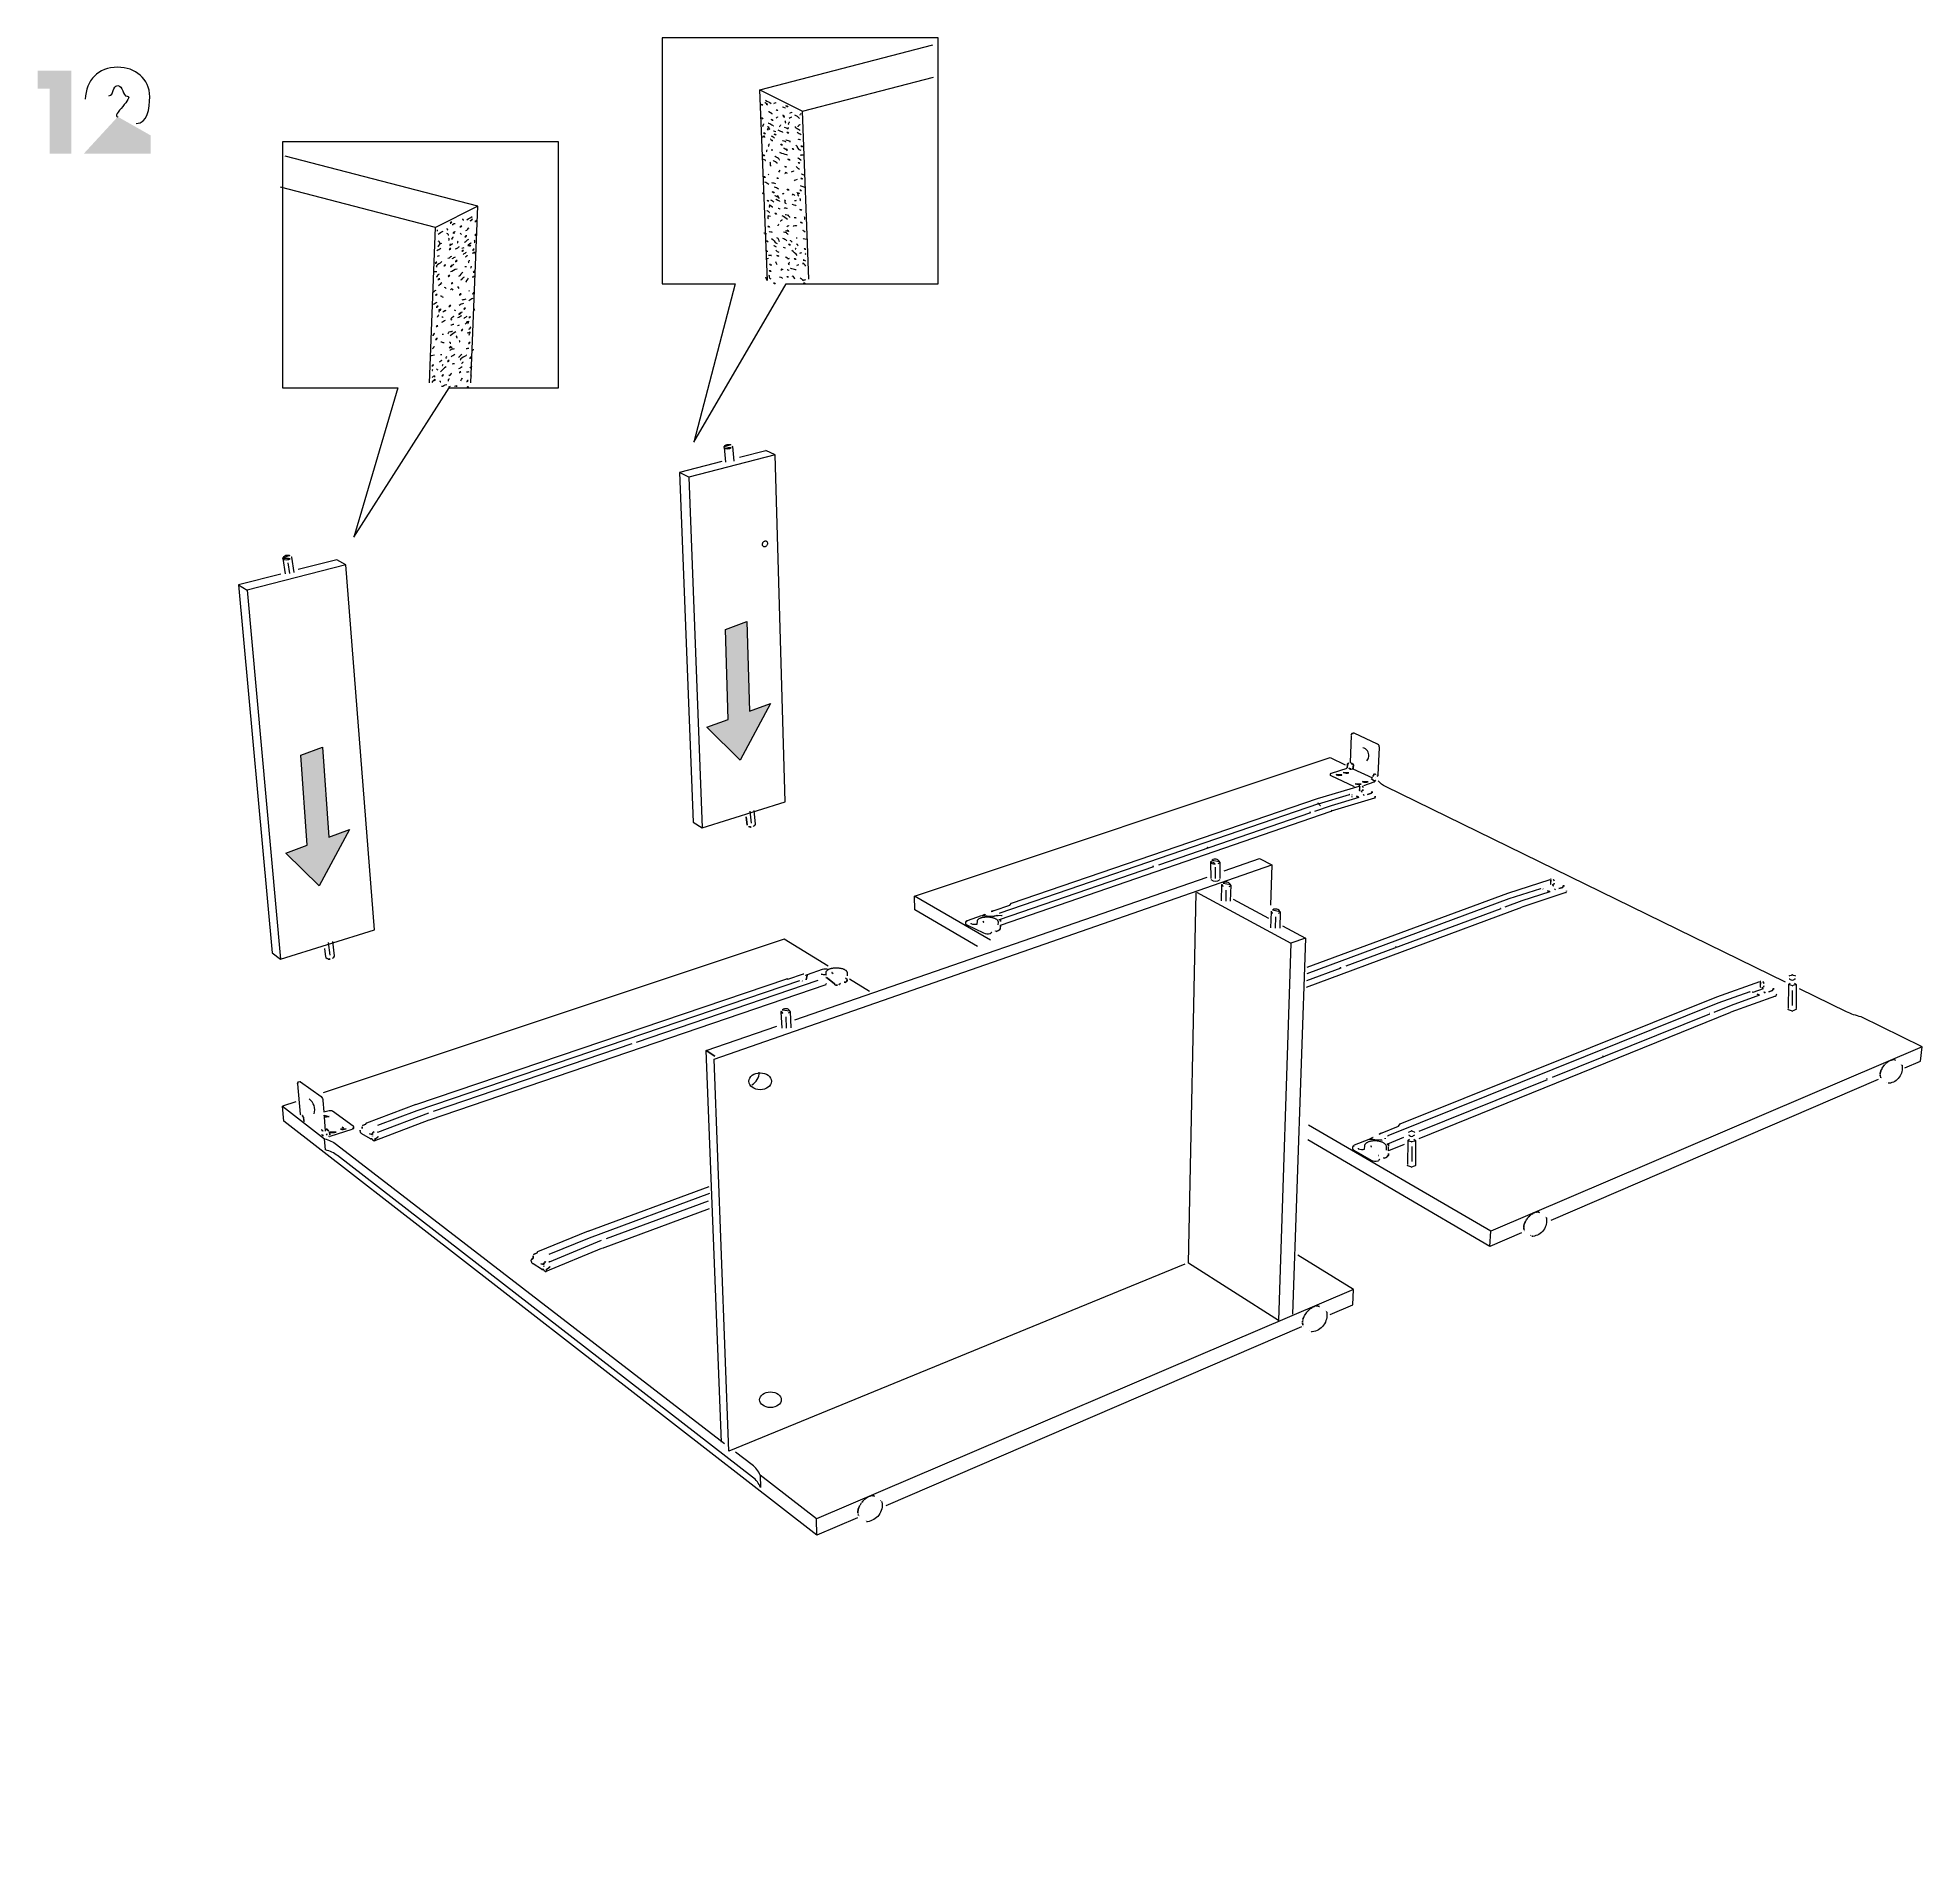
# Model space of a CAD drawing. Header units: metres. Extents: x -27.1 to 47.9, y -10.7 to 6.6.
# Drawn here: x 43.778 to 46.842, y 1.559 to 4.504 of the extents above; entities that cross this region are included whole.
import ezdxf

# ---------------------------------------------------------------- set-up
doc = ezdxf.new("R2010")
doc.units = ezdxf.units.M
doc.header["$MEASUREMENT"] = 0
doc.layers.add('PDF_Working_Num_Penna__2_Num_Penna__2_Num_Penna__2_Num_Penna__2_Num_Penna__2_Num_Penna__2', color=7, linetype='Continuous', lineweight=18, true_color=0xc6c8ca)
doc.layers.add('PDF_Working_Num_Penna__7_Num_Penna__7_Num_Penna__7_Num_Penna__7_Num_Penna__7_Num_Penna__7', color=7, linetype='Continuous', lineweight=18)
doc.styles.add('GENERATED_STYLE_1', font='Arial')

msp = doc.modelspace()

# ---------------------------------------------------------------- hatches: boundary and pattern name
at = {"layer": 'PDF_Working_Num_Penna__7_Num_Penna__7_Num_Penna__7_Num_Penna__7_Num_Penna__7_Num_Penna__7', "linetype": 'Continuous', "lineweight": 18}
for points in [[(43.7976, 4.4207), (43.7976, 4.3152), (43.8327, 4.3152), (43.8327, 4.4504), (43.7782, 4.4504), (43.7782, 4.4207)], [(43.9084, 4.3753), (43.8531, 4.3152), (43.9618, 4.3152), (43.9618, 4.345)], [(44.9356, 3.4083), (44.9313, 3.5545), (44.8964, 3.5415), (44.9006, 3.3951), (44.8661, 3.3824), (44.9203, 3.329), (44.9697, 3.4209)], [(44.2514, 3.2036), (44.2411, 3.3498), (44.2062, 3.3369), (44.2163, 3.1905), (44.1818, 3.1777), (44.236, 3.1244), (44.2854, 3.2162)]]:
    msp.add_hatch(color=7, dxfattribs=at).paths.add_polyline_path(points)

# ---------------------------------------------------------------- linework, layer by layer
at = {"layer": 'PDF_Working_Num_Penna__2_Num_Penna__2_Num_Penna__2_Num_Penna__2_Num_Penna__2_Num_Penna__2', "color": 9, "linetype": 'Continuous', "lineweight": 18, "true_color": 0xc6c8ca}
for centre, radius, start, end in [((44.9653, 4.2252), 0.043, 72.0605, 81.0936), ((44.7364, 4.4595), 0.3021, 324.812, 325.4985), ((44.71, 4.2703), 0.3021, 214.5015, 215.188), ((44.4808, 4.0373), 0.0416, 98.7586, 108.0873)]:
    msp.add_arc(centre, radius, start, end, dxfattribs=at)
for points in [[(44.978, 4.3982), (44.9809, 4.3982), (44.9729, 4.3964), (44.9759, 4.3964)], [(44.974, 4.3602), (44.9766, 4.3602), (44.9637, 4.3653), (44.9673, 4.3653)], [(45.0177, 4.3527), (45.0194, 4.3527), (45.0062, 4.3589), (45.011, 4.3589)], [(45.0189, 4.3807), (45.0201, 4.3807), (45.0165, 4.3783), (45.0179, 4.3783)], [(44.9945, 4.334), (44.9971, 4.334), (44.9873, 4.3368), (44.989, 4.3368)], [(45.0183, 4.3376), (45.0193, 4.3376), (45.0137, 4.3387), (45.015, 4.3387)], [(45.0195, 4.3039), (45.0211, 4.3039), (45.0118, 4.309), (45.015, 4.309)], [(45.0131, 4.2734), (45.0156, 4.2734), (45.0052, 4.271), (45.0088, 4.271)], [(44.985, 4.2377), (44.9877, 4.2377), (44.976, 4.241), (44.9784, 4.241)], [(44.4684, 4.209), (44.4712, 4.209), (44.4675, 4.2072), (44.4705, 4.2072)], [(44.9697, 4.2129), (44.9717, 4.2129), (44.964, 4.2146), (44.9654, 4.2146)], [(44.9654, 4.2146), (44.9667, 4.2146), (44.9642, 4.2093), (44.9666, 4.2093)], [(44.999, 4.2148), (45.0024, 4.2148), (44.9919, 4.2158), (44.9935, 4.2158)], [(45.0012, 4.2114), (45.0023, 4.2114), (44.9973, 4.2148), (44.999, 4.2148)], [(44.4275, 4.1915), (44.4287, 4.1915), (44.4272, 4.1892), (44.4285, 4.1892)], [(44.4287, 4.1636), (44.4304, 4.1636), (44.4307, 4.1698), (44.4354, 4.1698)], [(44.4724, 4.1711), (44.475, 4.1711), (44.4755, 4.1761), (44.4791, 4.1761)], [(44.9796, 4.1788), (44.9836, 4.1788), (44.9825, 4.1725), (44.9842, 4.1725)], [(44.999, 4.1887), (45.0001, 4.1887), (44.9923, 4.1897), (44.9944, 4.1897)], [(44.9965, 4.1915), (44.9985, 4.1915), (44.9982, 4.1887), (44.999, 4.1887)], [(45.0115, 4.1686), (45.0139, 4.1686), (45.0133, 4.1652), (45.0149, 4.1652)], [(45.026, 4.1876), (45.0273, 4.1876), (45.02, 4.191), (45.0226, 4.191)], [(44.4281, 4.1484), (44.4291, 4.1484), (44.4301, 4.1495), (44.4314, 4.1495)], [(44.4519, 4.1449), (44.4544, 4.1449), (44.4558, 4.1476), (44.4574, 4.1476)], [(44.9709, 4.1495), (44.9741, 4.1495), (44.9653, 4.1499), (44.9666, 4.1499)], [(45.0197, 4.1543), (45.0211, 4.1543), (45.0166, 4.153), (45.0175, 4.153)], [(44.4269, 4.1147), (44.4285, 4.1147), (44.4282, 4.1198), (44.4314, 4.1198)], [(44.9667, 4.1179), (44.9684, 4.1179), (44.9663, 4.1116), (44.9702, 4.1116)], [(44.9903, 4.1261), (44.9923, 4.1261), (44.9862, 4.1275), (44.9871, 4.1275)], [(44.9871, 4.1275), (44.9877, 4.1275), (44.9862, 4.1254), (44.987, 4.1254)], [(44.4333, 4.0843), (44.4359, 4.0843), (44.434, 4.0818), (44.4376, 4.0818)], [(44.4613, 4.0486), (44.464, 4.0486), (44.4656, 4.0519), (44.468, 4.0519)], [(44.4452, 4.0222), (44.4463, 4.0222), (44.4457, 4.0257), (44.4474, 4.0257)], [(44.4474, 4.0257), (44.4508, 4.0257), (44.4513, 4.0267), (44.4529, 4.0267)], [(44.4767, 4.0237), (44.4788, 4.0237), (44.4796, 4.0254), (44.481, 4.0254)], [(44.481, 4.0254), (44.4823, 4.0254), (44.4775, 4.0201), (44.4798, 4.0201)], [(44.4204, 3.9985), (44.4216, 3.9985), (44.4212, 4.0019), (44.4238, 4.0019)], [(44.4499, 4.0023), (44.4518, 4.0023), (44.4466, 3.9995), (44.4474, 3.9995)], [(44.4474, 3.9995), (44.4485, 3.9995), (44.4499, 4.0005), (44.452, 4.0005)], [(44.4668, 3.9896), (44.4707, 3.9896), (44.4605, 3.9834), (44.4622, 3.9834)], [(44.4267, 3.9651), (44.4282, 3.9651), (44.4279, 3.9639), (44.4289, 3.9639)], [(44.4349, 3.9794), (44.4373, 3.9794), (44.4299, 3.976), (44.4315, 3.976)], [(44.4755, 3.9603), (44.4786, 3.9603), (44.4785, 3.9608), (44.4798, 3.9608)], [(44.4561, 3.937), (44.4581, 3.937), (44.4585, 3.9384), (44.4593, 3.9384)], [(44.4593, 3.9384), (44.46, 3.9384), (44.4585, 3.9363), (44.4594, 3.9363)]]:
    msp.add_open_spline(points, degree=3, dxfattribs=at)
at = {"layer": 'PDF_Working_Num_Penna__7_Num_Penna__7_Num_Penna__7_Num_Penna__7_Num_Penna__7_Num_Penna__7', "color": 7, "linetype": 'Continuous', "lineweight": 18, "flags": 128}
for points in [[(45.2424, 4.5039), (44.7935, 4.5039), (44.7935, 4.1036), (44.912, 4.1036), (44.845, 3.8458), (44.9954, 4.1036), (45.2424, 4.1036)], [(44.1761, 3.9342), (44.3636, 3.9342), (44.292, 3.6913), (44.4471, 3.9342), (44.625, 3.9342), (44.625, 4.3345), (44.1761, 4.3345)], [(44.9648, 3.6817), (44.9647, 3.6808), (44.9646, 3.68), (44.9643, 3.6792), (44.9639, 3.6784), (44.9634, 3.6777), (44.9628, 3.6771), (44.9622, 3.6765), (44.9615, 3.6762), (44.9608, 3.6758), (44.9601, 3.6757), (44.9594, 3.6758), (44.9587, 3.6759), (44.9581, 3.6763), (44.9576, 3.6767), (44.9572, 3.6772), (44.9568, 3.6779), (44.9566, 3.6787), (44.9565, 3.6794), (44.9566, 3.6803), (44.9567, 3.6811), (44.957, 3.682), (44.9574, 3.6827), (44.9579, 3.6835), (44.9585, 3.6841), (44.9591, 3.6846), (44.9598, 3.685), (44.9605, 3.6853), (44.9612, 3.6854), (44.9619, 3.6854), (44.9626, 3.6852), (44.9632, 3.6849), (44.9637, 3.6844), (44.9642, 3.6839), (44.9645, 3.6832), (44.9647, 3.6825)], [(44.9356, 3.4083), (44.9697, 3.4209), (44.9203, 3.329), (44.8661, 3.3824), (44.9006, 3.3951), (44.8964, 3.5415), (44.9313, 3.5545)], [(45.9155, 3.3722), (45.9151, 3.372), (45.9147, 3.3717), (45.9144, 3.3714), (45.9142, 3.3709), (45.914, 3.3704), (45.9139, 3.3699)], [(45.9169, 3.372), (45.9165, 3.3722), (45.9162, 3.3723), (45.9158, 3.3723)], [(44.2514, 3.2036), (44.2854, 3.2162), (44.236, 3.1244), (44.1818, 3.1777), (44.2163, 3.1905), (44.2062, 3.3369), (44.2411, 3.3498)], [(45.9076, 3.321), (45.9075, 3.3168), (45.9074, 3.3165), (45.9073, 3.3163)], [(45.9076, 3.321), (45.9077, 3.3216), (45.9079, 3.3221), (45.9081, 3.3227), (45.9083, 3.3232), (45.9087, 3.3236), (45.9091, 3.324), (45.9095, 3.3243)], [(45.9104, 3.3154), (45.9103, 3.3152), (45.9103, 3.3149)], [(45.9115, 3.3152), (45.9112, 3.3151), (45.9111, 3.3149), (45.911, 3.3146)], [(45.9116, 3.3143), (45.9118, 3.3147), (45.9119, 3.3151), (45.912, 3.3155), (45.9121, 3.316)], [(45.9139, 3.314), (45.9136, 3.3139), (45.9132, 3.3139), (45.9128, 3.3139), (45.9125, 3.3139), (45.9121, 3.314), (45.9118, 3.3142)], [(45.915, 3.3238), (45.915, 3.3224)], [(45.915, 3.3224), (45.915, 3.3228), (45.9151, 3.3231), (45.9153, 3.3233), (45.9155, 3.3234), (45.9157, 3.3234), (45.916, 3.3233)], [(45.9162, 3.3228), (45.9159, 3.3225), (45.9156, 3.3221), (45.9153, 3.3219)], [(45.9165, 3.3231), (45.9163, 3.323)], [(45.9165, 3.3231), (45.9167, 3.3229), (45.917, 3.3227), (45.9171, 3.3224), (45.9173, 3.322), (45.9174, 3.3216)], [(45.9174, 3.3213), (45.9172, 3.3158), (45.9171, 3.3155), (45.917, 3.3153), (45.9168, 3.315)], [(45.9281, 3.2869), (45.9278, 3.2869), (45.9274, 3.2869), (45.9271, 3.2869)], [(45.9277, 3.2861), (45.9271, 3.2802), (45.9271, 3.28), (45.9272, 3.2797), (45.9273, 3.2795), (45.9275, 3.2794), (45.9278, 3.2793)], [(45.9307, 3.2784), (45.9303, 3.2786), (45.9299, 3.2788)], [(45.9307, 3.2784), (45.9307, 3.2786), (45.9307, 3.2788), (45.9308, 3.2791), (45.9309, 3.2792)], [(45.9332, 3.2844), (45.9332, 3.2849), (45.9331, 3.2853), (45.9328, 3.2857), (45.9325, 3.286), (45.9321, 3.2863), (45.9316, 3.2865)], [(45.9329, 3.2812), (45.9327, 3.2792)], [(45.9472, 3.2984), (45.947, 3.2983), (45.9468, 3.2982), (45.9468, 3.2978), (45.9471, 3.2976)], [(45.9485, 3.2972), (45.9481, 3.2972), (45.9478, 3.2972)], [(45.9513, 3.2954), (45.9483, 3.2968), (45.9484, 3.297), (45.9485, 3.2972), (45.9486, 3.2975)], [(45.951, 3.3052), (45.9506, 3.305), (45.9502, 3.3047), (45.9498, 3.3043), (45.9495, 3.3039), (45.9492, 3.3034), (45.949, 3.3028), (45.9488, 3.3023)], [(45.9507, 3.3057), (45.9508, 3.306), (45.9509, 3.3063), (45.951, 3.3065), (45.9513, 3.3066), (45.9515, 3.3066), (45.9518, 3.3066)], [(45.9514, 3.2934), (45.9518, 3.2937), (45.9522, 3.2941), (45.9525, 3.2946), (45.9528, 3.295), (45.953, 3.2956), (45.9531, 3.2961), (45.9532, 3.2966)], [(45.9523, 3.3063), (45.9526, 3.3061), (45.9529, 3.3058)], [(45.9533, 3.3063), (45.9532, 3.3061), (45.953, 3.3059)], [(45.9534, 3.3011), (45.9534, 3.3013), (45.9535, 3.3015)], [(45.9559, 3.3044), (45.9561, 3.3046), (45.9562, 3.3048)], [(45.8607, 3.2578), (45.8605, 3.258), (45.8603, 3.2584), (45.8601, 3.2588), (45.86, 3.2591), (45.86, 3.2595)], [(45.8647, 3.2541), (45.8644, 3.2543)], [(45.9112, 3.273), (45.9114, 3.2731), (45.9117, 3.273)], [(45.9149, 3.2726), (45.9153, 3.2724)], [(45.915, 3.2694), (45.9153, 3.2695), (45.9154, 3.2696)], [(45.9224, 3.2701), (45.9229, 3.2699), (45.9236, 3.2696), (45.9243, 3.2694), (45.9251, 3.2692), (45.9258, 3.269)], [(45.9307, 3.2784), (45.9309, 3.278), (45.9312, 3.2776), (45.9314, 3.2774), (45.9318, 3.2772)], [(45.935, 3.2714), (45.9348, 3.2717), (45.9346, 3.272), (45.9342, 3.2723), (45.9338, 3.2726), (45.9333, 3.2729)], [(45.9468, 3.275), (45.9406, 3.2731)], [(45.9469, 3.276), (45.9468, 3.275)], [(45.9491, 3.2771), (45.9472, 3.2772), (45.9471, 3.277), (45.947, 3.2767), (45.9469, 3.2764)], [(45.9491, 3.2771), (45.9492, 3.2769)], [(45.9515, 3.2672), (45.9518, 3.2673), (45.9521, 3.2676), (45.9524, 3.2679), (45.9526, 3.2682), (45.9528, 3.2687)], [(45.9529, 3.2692), (45.9529, 3.2695), (45.9528, 3.2697), (45.9527, 3.2699), (45.9526, 3.2701)], [(45.8472, 3.2447), (45.8472, 3.2445)], [(45.8473, 3.2443), (45.8478, 3.244)], [(45.8813, 3.2458), (45.8816, 3.2459), (45.882, 3.2462), (45.8822, 3.2465), (45.8824, 3.2469), (45.8826, 3.2473), (45.8826, 3.2477)], [(45.6802, 3.1873), (45.6803, 3.1871)], [(45.5918, 3.1569), (45.5919, 3.1566)], [(45.5921, 3.1564), (45.5925, 3.1562)], [(45.6804, 3.1868), (45.6808, 3.1866)], [(46.2389, 3.1351), (46.2385, 3.1351), (46.2381, 3.1351), (46.2378, 3.1351)], [(46.2385, 3.1342), (46.2379, 3.1277), (46.2379, 3.1274), (46.238, 3.1272), (46.2381, 3.127), (46.2383, 3.1268), (46.2385, 3.1268)], [(46.2416, 3.1257), (46.2411, 3.126), (46.2407, 3.1262)], [(46.2415, 3.1257), (46.2415, 3.126), (46.2415, 3.1262), (46.2416, 3.1265), (46.2417, 3.1266)], [(46.2415, 3.1257), (46.2417, 3.1253), (46.242, 3.1249), (46.2423, 3.1246), (46.2426, 3.1244)], [(46.2441, 3.1324), (46.244, 3.1329), (46.2439, 3.1334), (46.2436, 3.1338), (46.2433, 3.1341), (46.2429, 3.1344), (46.2424, 3.1346)], [(46.2437, 3.1288), (46.2435, 3.1266)], [(46.2216, 3.1198), (46.2219, 3.1199), (46.2222, 3.1198)], [(46.2254, 3.1194), (46.2258, 3.1192)], [(46.233, 3.1166), (46.2336, 3.1164), (46.2343, 3.1161), (46.235, 3.1158), (46.2358, 3.1156), (46.2366, 3.1154)], [(46.2459, 3.1181), (46.2457, 3.1184), (46.2454, 3.1188), (46.2451, 3.1191), (46.2447, 3.1194), (46.2442, 3.1197)], [(46.2579, 3.122), (46.2516, 3.12)], [(46.258, 3.1231), (46.2579, 3.122)], [(46.2602, 3.1244), (46.2583, 3.1244), (46.2582, 3.1242), (46.2581, 3.1239), (46.258, 3.1235)], [(46.2602, 3.1244), (46.2603, 3.1241)], [(46.2626, 3.1134), (46.263, 3.1136), (46.2633, 3.1138), (46.2636, 3.1141), (46.2638, 3.1146), (46.264, 3.115)], [(46.2641, 3.1157), (46.2641, 3.1159), (46.264, 3.1161), (46.2639, 3.1164), (46.2638, 3.1166)], [(45.2894, 3.0677), (45.2887, 3.0674), (45.2881, 3.0671), (45.2876, 3.0668), (45.2872, 3.0664), (45.287, 3.066), (45.2867, 3.0657)], [(45.3163, 3.0771), (45.3154, 3.0767), (45.3145, 3.0763), (45.3136, 3.0759)], [(45.3153, 3.0672), (45.3153, 3.0668), (45.3155, 3.0664), (45.3158, 3.066), (45.3161, 3.0656), (45.3166, 3.0653)], [(45.3163, 3.0771), (45.3167, 3.0773), (45.3171, 3.0774), (45.3174, 3.0775), (45.3178, 3.0776), (45.3181, 3.0778)], [(45.3185, 3.078), (45.319, 3.0782)], [(45.3311, 3.0835), (45.3303, 3.0833), (45.3294, 3.0831), (45.3287, 3.0827)], [(45.3334, 3.0749), (45.3382, 3.0766), (45.3451, 3.0762), (45.3455, 3.0762), (45.3459, 3.0763), (45.3462, 3.0763)], [(45.3382, 3.0766), (45.3382, 3.0768)], [(45.3414, 3.0691), (45.3415, 3.0694), (45.3417, 3.0696), (45.3418, 3.0697)], [(45.3425, 3.0803), (45.3422, 3.0801)], [(45.3434, 3.069), (45.3434, 3.0685), (45.3435, 3.0679), (45.3435, 3.0672), (45.3435, 3.0665)], [(45.388, 3.0856), (45.3878, 3.0858)], [(46.1565, 3.0887), (46.1565, 3.0885)], [(46.1566, 3.0882), (46.1571, 3.0879)], [(45.3289, 3.0487), (45.3287, 3.0483), (45.3284, 3.048), (45.3281, 3.0477)], [(45.3289, 3.0487), (45.3291, 3.0489), (45.3293, 3.049), (45.3294, 3.0491)], [(45.3361, 3.0507), (45.3353, 3.0511), (45.3355, 3.0511)], [(45.3353, 3.0511), (45.3358, 3.0508)], [(45.3395, 3.0513), (45.3377, 3.0506), (45.3373, 3.0505), (45.3369, 3.0505), (45.3365, 3.0505)], [(45.3433, 3.0546), (45.343, 3.054), (45.3427, 3.0535), (45.3423, 3.053), (45.3418, 3.0526), (45.3413, 3.0522), (45.3407, 3.0518), (45.3401, 3.0515)], [(45.3433, 3.0546), (45.3433, 3.0549), (45.3434, 3.0553), (45.3434, 3.0556), (45.3435, 3.056), (45.3435, 3.0564), (45.3435, 3.0568), (45.3435, 3.0604)], [(45.9865, 3.0256), (45.9866, 3.0253)], [(45.9867, 3.0251), (45.9871, 3.0248)], [(44.9971, 2.973), (44.9967, 2.9731), (44.9964, 2.9731)], [(44.9975, 2.9722), (44.9974, 2.9728)], [(45.0269, 2.9792), (45.027, 2.979), (45.0272, 2.9789)], [(45.0271, 2.9792), (45.0291, 2.9799)], [(45.0293, 2.9791), (45.0277, 2.9716)], [(45.0291, 2.9799), (45.0293, 2.98)], [(45.0601, 2.9755), (45.0598, 2.9754)], [(45.073, 2.9659), (45.0623, 2.9745), (45.0618, 2.9748), (45.0613, 2.9751), (45.0607, 2.9753)], [(45.0714, 2.9819), (45.0708, 2.9822), (45.0703, 2.9826), (45.07, 2.9829), (45.0697, 2.9833), (45.0696, 2.9837)], [(45.0916, 2.9742), (45.0922, 2.9739), (45.0928, 2.9736), (45.0933, 2.9732), (45.0937, 2.9728), (45.094, 2.9724), (45.0941, 2.972)], [(45.8965, 2.9922), (45.8966, 2.9919)], [(45.8967, 2.9916), (45.8971, 2.9914)], [(45.0211, 2.9699), (45.0216, 2.9697)], [(45.0599, 2.9644), (45.0601, 2.9645), (45.0602, 2.9647), (45.0603, 2.965), (45.0604, 2.9653), (45.0605, 2.9657)], [(45.0741, 2.9652), (45.0737, 2.9654), (45.0734, 2.9656)], [(45.0737, 2.9643), (45.074, 2.9641), (45.0742, 2.964), (45.0745, 2.9639), (45.0747, 2.9638), (45.075, 2.9637), (45.0753, 2.9636), (45.0756, 2.9633), (45.076, 2.9631), (45.0764, 2.9629)], [(45.0769, 2.9628), (45.0774, 2.9628), (45.0779, 2.9629), (45.0784, 2.963), (45.0789, 2.9631)], [(45.0808, 2.9637), (45.0812, 2.9639), (45.0817, 2.9642), (45.0821, 2.9645), (45.0825, 2.9649), (45.0829, 2.9653), (45.0833, 2.9659)], [(45.0897, 2.9681), (45.0905, 2.9678), (45.0908, 2.9676)], [(45.0905, 2.9677), (45.0903, 2.9679)], [(45.0922, 2.9678), (45.092, 2.9676), (45.0917, 2.9676), (45.0913, 2.9675)], [(45.0942, 2.9715), (45.0941, 2.9699), (45.094, 2.9695), (45.0939, 2.9691), (45.0936, 2.9687), (45.0932, 2.9684), (45.0928, 2.968)], [(46.5622, 2.9521), (46.5625, 2.9521), (46.5627, 2.9521)], [(46.5661, 2.9515), (46.5665, 2.9513)], [(46.5738, 2.9485), (46.5743, 2.9482), (46.575, 2.9479), (46.5757, 2.9476), (46.5766, 2.9473), (46.5773, 2.9472)], [(46.5797, 2.9689), (46.5793, 2.9689), (46.579, 2.9689), (46.5787, 2.9689)], [(46.5793, 2.968), (46.5787, 2.9608), (46.5787, 2.9605), (46.5788, 2.9602), (46.5789, 2.96), (46.5791, 2.9598), (46.5794, 2.9597)], [(46.5824, 2.9585), (46.582, 2.9588), (46.5816, 2.959)], [(46.5824, 2.9585), (46.5824, 2.9589), (46.5824, 2.9591), (46.5824, 2.9593), (46.5825, 2.9594), (46.5826, 2.9596), (46.5828, 2.9596)], [(46.585, 2.9659), (46.5849, 2.9664), (46.5848, 2.967), (46.5846, 2.9674), (46.5842, 2.9678), (46.5838, 2.9682), (46.5833, 2.9684)], [(46.5847, 2.962), (46.5844, 2.9595)], [(46.5868, 2.9501), (46.5866, 2.9505), (46.5864, 2.9509), (46.586, 2.9512), (46.5856, 2.9516), (46.5851, 2.9519)], [(46.599, 2.9545), (46.5927, 2.9522)], [(46.5992, 2.9557), (46.599, 2.9545)], [(46.6014, 2.957), (46.5995, 2.9571), (46.5993, 2.9569), (46.5992, 2.9565), (46.5992, 2.9561)], [(46.6014, 2.957), (46.6015, 2.9568)], [(46.6039, 2.9449), (46.6042, 2.9451), (46.6045, 2.9454), (46.6048, 2.9457), (46.6051, 2.9462), (46.6052, 2.9467)], [(46.6053, 2.9474), (46.6053, 2.9477), (46.6053, 2.948), (46.6051, 2.9482), (46.605, 2.9485)], [(46.4959, 2.9176), (46.496, 2.9174)], [(46.4961, 2.9171), (46.4966, 2.9168)], [(44.8652, 2.8566), (44.8792, 2.8474)], [(46.3232, 2.8478), (46.3232, 2.8475)], [(46.3234, 2.8472), (46.3238, 2.847)], [(46.774, 2.8186), (46.7739, 2.8187), (46.7739, 2.8189), (46.774, 2.8191)], [(46.7751, 2.8233), (46.7749, 2.8231), (46.7748, 2.8228), (46.7748, 2.8226), (46.7748, 2.8224), (46.7746, 2.8219), (46.7745, 2.8213), (46.7743, 2.8211), (46.7743, 2.8208), (46.7742, 2.8206), (46.7743, 2.8204), (46.7742, 2.8199)], [(46.7758, 2.8253), (46.7757, 2.8251), (46.7756, 2.8248), (46.7755, 2.8247), (46.7756, 2.8245), (46.7753, 2.8239)], [(46.7759, 2.8254), (46.7762, 2.826)], [(46.7765, 2.8265), (46.7765, 2.8267), (46.7766, 2.827), (46.7768, 2.8273)], [(46.7782, 2.8295), (46.778, 2.8293), (46.7778, 2.8291), (46.7777, 2.8288), (46.7777, 2.8286), (46.7773, 2.828)], [(46.7796, 2.8315), (46.7794, 2.8313), (46.7792, 2.8311), (46.779, 2.8309), (46.779, 2.8306), (46.7786, 2.83)], [(46.7812, 2.8334), (46.7809, 2.8332), (46.7807, 2.8331), (46.7805, 2.8328), (46.7805, 2.8325), (46.78, 2.832)], [(46.7828, 2.8351), (46.7826, 2.8351), (46.7824, 2.8349), (46.7822, 2.8346), (46.7821, 2.8344), (46.7816, 2.8339)], [(46.7845, 2.8367), (46.7843, 2.8367), (46.784, 2.8365), (46.7839, 2.8363), (46.7838, 2.8361), (46.7832, 2.8356)], [(46.7851, 2.8372), (46.7848, 2.837)], [(46.7863, 2.8381), (46.7861, 2.8381), (46.7859, 2.838), (46.7857, 2.8378), (46.7855, 2.8375), (46.7853, 2.8374)], [(46.7881, 2.8393), (46.788, 2.8394), (46.7877, 2.8393), (46.7875, 2.8391), (46.7873, 2.8388), (46.7868, 2.8385)], [(46.7899, 2.8403), (46.7898, 2.8404), (46.7895, 2.8403), (46.7893, 2.8401), (46.7891, 2.8399), (46.7886, 2.8396)], [(46.7916, 2.8411), (46.7913, 2.8411), (46.791, 2.8407), (46.7904, 2.8405)], [(46.7933, 2.8416), (46.7931, 2.8416), (46.7929, 2.8415), (46.7927, 2.8413), (46.7922, 2.8412)], [(46.7949, 2.8419), (46.7946, 2.8418), (46.7944, 2.8417), (46.7939, 2.8416)], [(46.7964, 2.8419), (46.7961, 2.8418), (46.7959, 2.8417), (46.7956, 2.8417)], [(46.7978, 2.8415), (46.7975, 2.8415), (46.7971, 2.8415)], [(46.7978, 2.8415), (46.7986, 2.841), (46.7988, 2.841)], [(46.8078, 2.8343), (46.8077, 2.8345)], [(44.2019, 2.8056), (44.2017, 2.8054), (44.2014, 2.8052), (44.2012, 2.8048), (44.2011, 2.8043), (44.201, 2.8038), (44.2009, 2.8032)], [(46.2318, 2.8109), (46.2318, 2.8106)], [(46.232, 2.8102), (46.2324, 2.81)], [(46.7738, 2.8168), (46.7738, 2.8172)], [(46.7738, 2.8168), (46.774, 2.8163)], [(46.774, 2.8152), (46.7739, 2.8153), (46.7739, 2.8156)], [(46.774, 2.8186), (46.774, 2.818)], [(46.774, 2.8152), (46.7742, 2.815), (46.7743, 2.8147)], [(46.7744, 2.8138), (46.7743, 2.8139), (46.7743, 2.8141)], [(46.7744, 2.8138), (46.7746, 2.8135), (46.7748, 2.8132)], [(46.7749, 2.8125), (46.7748, 2.8128)], [(46.7758, 2.8115), (46.7757, 2.8116)], [(46.7849, 2.8049), (46.7847, 2.8048)], [(46.7871, 2.8035), (46.7867, 2.8037)], [(46.7881, 2.8033), (46.7883, 2.8032)], [(44.2088, 2.7507), (44.2086, 2.7508), (44.2084, 2.7508), (44.2083, 2.7505), (44.2084, 2.7503), (44.2085, 2.7502), (44.2087, 2.75)], [(44.2102, 2.7483), (44.2102, 2.7486), (44.2101, 2.749), (44.21, 2.7493), (44.2098, 2.7497), (44.2094, 2.7497), (44.209, 2.7498)], [(44.2098, 2.7497), (44.2096, 2.75), (44.2094, 2.7503), (44.2092, 2.7504)], [(44.2102, 2.7483), (44.2108, 2.7413), (44.2112, 2.7409), (44.2114, 2.7406)], [(44.2402, 2.7278), (44.24, 2.7279), (44.2397, 2.7279), (44.2396, 2.7278), (44.2395, 2.7275), (44.2394, 2.7272)], [(44.2402, 2.7278), (44.2406, 2.7274), (44.2408, 2.7272), (44.241, 2.727), (44.2411, 2.7268), (44.2413, 2.7265), (44.2416, 2.7261), (44.2417, 2.7259), (44.2419, 2.7258), (44.242, 2.7256)], [(44.2515, 2.7492), (44.2505, 2.7489), (44.2495, 2.7487), (44.2485, 2.7486), (44.2475, 2.7485), (44.2464, 2.7484), (44.2454, 2.7485), (44.2444, 2.7486), (44.2441, 2.7516)], [(44.2518, 2.7263), (44.2492, 2.7282), (44.2488, 2.7285), (44.2483, 2.7286), (44.2478, 2.7287), (44.2473, 2.7286)], [(44.2515, 2.7492), (44.2519, 2.7493)], [(44.2733, 2.732), (44.2754, 2.7308)], [(44.2919, 2.7307), (44.2919, 2.7303), (44.2917, 2.7299), (44.2915, 2.7296), (44.291, 2.7292), (44.2905, 2.7289), (44.2899, 2.7286)], [(44.3057, 2.7296), (44.3057, 2.7301), (44.3057, 2.7306), (44.3057, 2.7311), (44.3057, 2.7316), (44.3057, 2.732), (44.3057, 2.7324), (44.3057, 2.7327)], [(44.3062, 2.7348), (44.3118, 2.7369)], [(44.3126, 2.7386), (44.3123, 2.7385), (44.3122, 2.7383), (44.312, 2.7381), (44.3119, 2.7378), (44.3118, 2.7374)], [(44.2401, 2.72), (44.2403, 2.7195), (44.2406, 2.7192)], [(44.2409, 2.7189), (44.2413, 2.7187), (44.2418, 2.7185), (44.2423, 2.7184), (44.2428, 2.7185)], [(44.2471, 2.7198), (44.2476, 2.7199), (44.248, 2.72), (44.2485, 2.72), (44.2488, 2.7195)], [(44.2485, 2.72), (44.2483, 2.7204), (44.2482, 2.721)], [(44.2518, 2.7173), (44.2523, 2.717), (44.2528, 2.7168)], [(44.2527, 2.7245), (44.2532, 2.7198), (44.2532, 2.7195), (44.2534, 2.7194)], [(44.3026, 2.7266), (44.3026, 2.7268), (44.3026, 2.727)], [(44.3184, 2.721), (44.3178, 2.7213)], [(44.3191, 2.7131), (44.3195, 2.713), (44.3199, 2.7128), (44.3202, 2.7128)], [(44.3226, 2.7215), (44.3227, 2.7201), (44.3218, 2.7202), (44.3209, 2.7203), (44.32, 2.7205), (44.3192, 2.7207)], [(44.3205, 2.7129), (44.3213, 2.7132), (44.3211, 2.7132)], [(44.3205, 2.7129), (44.3207, 2.713)], [(44.3241, 2.7102), (44.3237, 2.7105), (44.3233, 2.7109), (44.3229, 2.7113), (44.3226, 2.7118), (44.3223, 2.7123), (44.3221, 2.7126), (44.3218, 2.7129), (44.3215, 2.7131)], [(44.3226, 2.7215), (44.3227, 2.7219)], [(44.3227, 2.7172), (44.3228, 2.7175), (44.3228, 2.7177), (44.3228, 2.718)], [(44.3228, 2.7223), (44.3234, 2.7233), (44.3236, 2.7237), (44.3239, 2.724), (44.3243, 2.7242), (44.3248, 2.7243), (44.3253, 2.7244)], [(44.3241, 2.7102), (44.3246, 2.71), (44.325, 2.7099), (44.3254, 2.7099)], [(44.3257, 2.71), (44.326, 2.7101), (44.3263, 2.7104), (44.3265, 2.7107), (44.3266, 2.7111), (44.3267, 2.7116)], [(44.3311, 2.7158), (44.3267, 2.7122), (44.3267, 2.7125), (44.3266, 2.7127), (44.3264, 2.713)], [(44.3313, 2.7241), (44.331, 2.724), (44.3307, 2.724), (44.3305, 2.724)], [(44.3311, 2.7158), (44.3314, 2.7161), (44.3317, 2.7164), (44.3318, 2.7167), (44.3319, 2.7171)], [(45.9188, 2.7024), (45.9181, 2.7021), (45.9175, 2.7017), (45.917, 2.7013), (45.9166, 2.7009), (45.9163, 2.7005), (45.916, 2.7)], [(45.9466, 2.7139), (45.9457, 2.7134), (45.9448, 2.7129), (45.9439, 2.7125)], [(45.9456, 2.7018), (45.9456, 2.7013), (45.9458, 2.7009), (45.9461, 2.7004), (45.9465, 2.7), (45.947, 2.6996)], [(45.9466, 2.7139), (45.947, 2.7141), (45.9474, 2.7142), (45.9478, 2.7143), (45.9481, 2.7145), (45.9485, 2.7148)], [(45.9489, 2.715), (45.9494, 2.7152)], [(45.9619, 2.7217), (45.9611, 2.7215), (45.9602, 2.7212), (45.9595, 2.7208)], [(45.9693, 2.7139), (45.9693, 2.7136), (45.9693, 2.7132)], [(45.9726, 2.7041), (45.9726, 2.7043), (45.9727, 2.7045), (45.9729, 2.7048), (45.9731, 2.7049)], [(45.9737, 2.7177), (45.9734, 2.7176)], [(45.9747, 2.7041), (45.9747, 2.7034), (45.9748, 2.7027), (45.9748, 2.7019), (45.9748, 2.701)], [(45.958, 2.6858), (45.9582, 2.6859)], [(45.9597, 2.6793), (45.9594, 2.6789), (45.9591, 2.6785), (45.9588, 2.6781)], [(45.9597, 2.6793), (45.9599, 2.6796), (45.96, 2.6797), (45.9602, 2.6798)], [(45.9671, 2.6818), (45.9663, 2.6823), (45.9665, 2.6823)], [(45.9663, 2.6823), (45.9669, 2.682)], [(45.9707, 2.6825), (45.9688, 2.6817), (45.9684, 2.6816), (45.9679, 2.6816), (45.9675, 2.6816)], [(45.9745, 2.6865), (45.9743, 2.6859), (45.9739, 2.6853), (45.9735, 2.6846), (45.973, 2.6841), (45.9725, 2.6836), (45.9719, 2.6832), (45.9713, 2.6828)], [(45.9745, 2.6865), (45.9746, 2.6869), (45.9747, 2.6873), (45.9747, 2.6878), (45.9747, 2.6882), (45.9748, 2.6887), (45.9748, 2.6892)], [(46.1957, 2.5751), (46.1955, 2.5749), (46.1954, 2.5746), (46.1953, 2.5744), (46.1954, 2.5742), (46.1952, 2.5736)], [(46.1964, 2.5771), (46.1963, 2.5769), (46.1962, 2.5767), (46.1961, 2.5765), (46.1961, 2.5763), (46.1959, 2.5757)], [(46.1965, 2.5772), (46.1968, 2.5778)], [(46.1972, 2.5784), (46.1971, 2.5786), (46.1972, 2.5789), (46.1974, 2.5792)], [(46.1989, 2.5814), (46.1987, 2.5813), (46.1984, 2.581), (46.1983, 2.5808), (46.1984, 2.5805), (46.198, 2.5799)], [(46.2003, 2.5835), (46.2001, 2.5833), (46.1999, 2.5831), (46.1997, 2.5829), (46.1997, 2.5826), (46.1993, 2.582)], [(46.2019, 2.5855), (46.2017, 2.5853), (46.2015, 2.5852), (46.2013, 2.5849), (46.2012, 2.5846), (46.2007, 2.5841)], [(46.2036, 2.5872), (46.2034, 2.5872), (46.2032, 2.587), (46.203, 2.5868), (46.2029, 2.5865), (46.2024, 2.586)], [(46.2054, 2.5889), (46.2052, 2.5889), (46.2049, 2.5887), (46.2047, 2.5885), (46.2046, 2.5882), (46.2041, 2.5877)], [(46.206, 2.5894), (46.2057, 2.5892)], [(46.2072, 2.5904), (46.207, 2.5904), (46.2068, 2.5902), (46.2066, 2.59), (46.2065, 2.5898), (46.2062, 2.5896)], [(46.2091, 2.5916), (46.2089, 2.5917), (46.2087, 2.5916), (46.2085, 2.5914), (46.2083, 2.5911), (46.2078, 2.5907)], [(46.211, 2.5927), (46.2108, 2.5927), (46.2106, 2.5926), (46.2103, 2.5925), (46.2102, 2.5922), (46.2096, 2.5919)], [(46.2127, 2.5934), (46.2124, 2.5934), (46.2123, 2.5933), (46.2121, 2.5931), (46.2115, 2.5928)], [(46.2145, 2.5939), (46.2143, 2.594), (46.2141, 2.5939), (46.2138, 2.5937), (46.2134, 2.5936)], [(46.2162, 2.5942), (46.2158, 2.5942), (46.2156, 2.594), (46.2151, 2.5939)], [(46.2177, 2.5942), (46.2173, 2.5942), (46.2172, 2.5941), (46.2168, 2.5941)], [(46.2191, 2.5939), (46.2188, 2.5939), (46.2186, 2.5938), (46.2184, 2.5938)], [(46.2191, 2.5939), (46.2199, 2.5933), (46.2201, 2.5934)], [(46.2294, 2.5865), (46.2293, 2.5866)], [(46.1944, 2.5684), (46.1943, 2.5688)], [(46.1945, 2.5702), (46.1944, 2.5703), (46.1944, 2.5705), (46.1945, 2.5708)], [(46.1944, 2.5684), (46.1945, 2.5678)], [(46.1945, 2.5667), (46.1944, 2.5669), (46.1945, 2.5671)], [(46.1945, 2.5702), (46.1945, 2.5696)], [(46.1945, 2.5667), (46.1947, 2.5665), (46.1948, 2.5662)], [(46.1951, 2.573), (46.1948, 2.5728), (46.1948, 2.5725), (46.1948, 2.5723), (46.1949, 2.5721), (46.1948, 2.5715)], [(46.1949, 2.5652), (46.1948, 2.5654), (46.1948, 2.5656)], [(46.1949, 2.5652), (46.1952, 2.565), (46.1954, 2.5647)], [(46.1955, 2.5639), (46.1954, 2.5642)], [(46.1964, 2.5629), (46.1962, 2.5631)], [(46.2058, 2.5561), (46.2055, 2.556)], [(46.208, 2.5547), (46.2077, 2.5548)], [(46.2091, 2.5544), (46.2093, 2.5544)], [(44.5837, 2.5189), (44.5808, 2.5164), (44.5807, 2.5161)], [(44.5839, 2.5192), (44.5838, 2.519)], [(44.5839, 2.5192), (44.5839, 2.5197), (44.5839, 2.5203), (44.5839, 2.5209), (44.5839, 2.5214), (44.5839, 2.5219), (44.5839, 2.5223), (44.5839, 2.5226)], [(44.5841, 2.5247), (44.5843, 2.525)], [(44.5844, 2.525), (44.5902, 2.5274)], [(44.591, 2.5293), (44.5907, 2.5291), (44.5905, 2.5289), (44.5903, 2.5286), (44.5903, 2.5283), (44.5902, 2.5279)], [(44.6015, 2.5111), (44.602, 2.5122), (44.6022, 2.5126), (44.6026, 2.5129), (44.603, 2.5132), (44.6034, 2.5133), (44.6039, 2.5134)], [(44.6101, 2.5131), (44.6098, 2.513), (44.6096, 2.513), (44.6093, 2.513)], [(44.5969, 2.5096), (44.5963, 2.5099)], [(44.5976, 2.5009), (44.598, 2.5007), (44.5984, 2.5006), (44.5988, 2.5006)], [(44.6013, 2.5102), (44.6013, 2.5087), (44.6003, 2.5087), (44.5994, 2.5089), (44.5985, 2.5091), (44.5977, 2.5093)], [(44.5991, 2.5006), (44.5993, 2.5007)], [(44.6028, 2.4977), (44.6024, 2.498), (44.602, 2.4984), (44.6015, 2.4988), (44.6012, 2.4994), (44.6009, 2.5), (44.6007, 2.5003), (44.6004, 2.5006), (44.6001, 2.5008), (44.5999, 2.501), (44.5997, 2.501)], [(44.6013, 2.5102), (44.6013, 2.5107)], [(44.6013, 2.5054), (44.6014, 2.5057), (44.6014, 2.506), (44.6014, 2.5063)], [(44.6028, 2.4977), (44.6032, 2.4974), (44.6036, 2.4973), (44.6041, 2.4973)], [(44.6044, 2.4974), (44.6047, 2.4975), (44.605, 2.4978), (44.6052, 2.4982), (44.6053, 2.4986), (44.6054, 2.4991)], [(44.6099, 2.5038), (44.6054, 2.4998), (44.6054, 2.5001), (44.6053, 2.5004), (44.6051, 2.5007)], [(44.6099, 2.5039), (44.6102, 2.5042), (44.6105, 2.5045), (44.6107, 2.5049), (44.6108, 2.5052)], [(45.836, 2.4212), (45.8359, 2.4209), (45.8357, 2.4206), (45.8357, 2.4204), (45.8357, 2.4202), (45.8355, 2.4195)], [(45.8369, 2.4233), (45.8367, 2.4231), (45.8366, 2.4228), (45.8365, 2.4226), (45.8366, 2.4224), (45.8363, 2.4218)], [(45.837, 2.4234), (45.8373, 2.424)], [(45.8376, 2.4247), (45.8376, 2.4249), (45.8377, 2.4252), (45.8379, 2.4255)], [(45.8395, 2.4279), (45.8393, 2.4277), (45.839, 2.4275), (45.8389, 2.4272), (45.8389, 2.4269), (45.8385, 2.4263)], [(45.841, 2.4301), (45.8407, 2.4299), (45.8405, 2.4297), (45.8403, 2.4294), (45.8403, 2.4292), (45.8399, 2.4285)], [(45.8427, 2.4322), (45.8425, 2.432), (45.8422, 2.4319), (45.842, 2.4315), (45.842, 2.4313), (45.8414, 2.4307)], [(45.8445, 2.4341), (45.8443, 2.434), (45.844, 2.4339), (45.8438, 2.4335), (45.8437, 2.4333), (45.8432, 2.4328)], [(45.8464, 2.4359), (45.8461, 2.4358), (45.8459, 2.4356), (45.8457, 2.4354), (45.8456, 2.4351), (45.845, 2.4346)], [(45.847, 2.4364), (45.8467, 2.4361)], [(45.8483, 2.4374), (45.8481, 2.4374), (45.8479, 2.4373), (45.8476, 2.437), (45.8475, 2.4368), (45.8473, 2.4366)], [(45.8504, 2.4387), (45.8502, 2.4388), (45.8499, 2.4387), (45.8497, 2.4385), (45.8495, 2.4382), (45.8489, 2.4378)], [(45.8523, 2.4398), (45.8521, 2.4399), (45.8519, 2.4398), (45.8517, 2.4396), (45.8515, 2.4394), (45.8509, 2.439)], [(45.8542, 2.4406), (45.8538, 2.4406), (45.8537, 2.4405), (45.8535, 2.4403), (45.8529, 2.44)], [(45.8561, 2.4412), (45.8559, 2.4412), (45.8556, 2.4412), (45.8554, 2.4409), (45.8548, 2.4408)], [(45.8578, 2.4415), (45.8575, 2.4415), (45.8572, 2.4413), (45.8567, 2.4412)], [(45.8595, 2.4415), (45.8591, 2.4414), (45.8589, 2.4413), (45.8585, 2.4413)], [(45.861, 2.4412), (45.8606, 2.4411), (45.8604, 2.441), (45.8602, 2.4411)], [(45.8609, 2.4411), (45.8618, 2.4405), (45.8621, 2.4406)], [(45.872, 2.4332), (45.8719, 2.4334)], [(45.8347, 2.414), (45.8346, 2.4145)], [(45.8348, 2.4159), (45.8347, 2.4161), (45.8347, 2.4163), (45.8348, 2.4166)], [(45.8347, 2.414), (45.8348, 2.4134)], [(45.8348, 2.4122), (45.8347, 2.4124), (45.8348, 2.4127)], [(45.8348, 2.4159), (45.8349, 2.4154)], [(45.8348, 2.4122), (45.835, 2.4121), (45.8351, 2.4117)], [(45.8354, 2.4189), (45.8352, 2.4187), (45.8351, 2.4184), (45.8351, 2.4181), (45.8352, 2.418), (45.8351, 2.4174)], [(45.8352, 2.4107), (45.8351, 2.4108), (45.8352, 2.411)], [(45.8352, 2.4107), (45.8355, 2.4104), (45.8357, 2.4101)], [(45.8358, 2.4093), (45.8357, 2.4096)], [(45.8368, 2.4082), (45.8366, 2.4083)], [(45.8468, 2.401), (45.8465, 2.4009)], [(45.8492, 2.3994), (45.8488, 2.3996)], [(45.8503, 2.3992), (45.8505, 2.3991)], [(45.1138, 2.1145), (45.1136, 2.1143), (45.1135, 2.1141), (45.1135, 2.1139), (45.1135, 2.1136), (45.1133, 2.113)], [(45.1139, 2.1146), (45.1142, 2.1153)], [(45.1146, 2.1159), (45.1145, 2.1162), (45.1147, 2.1164), (45.1149, 2.1167)], [(45.1165, 2.1191), (45.1162, 2.119), (45.1159, 2.1187), (45.1158, 2.1185), (45.1158, 2.1182), (45.1154, 2.1176)], [(45.1179, 2.1213), (45.1177, 2.1212), (45.1175, 2.1209), (45.1173, 2.1207), (45.1172, 2.1204), (45.1168, 2.1198)], [(45.1196, 2.1234), (45.1194, 2.1233), (45.1192, 2.1231), (45.1189, 2.1228), (45.1189, 2.1225), (45.1184, 2.122)], [(45.1214, 2.1253), (45.1212, 2.1253), (45.121, 2.1251), (45.1208, 2.1248), (45.1206, 2.1245), (45.1201, 2.124)], [(45.1233, 2.1271), (45.1231, 2.1271), (45.1228, 2.1269), (45.1227, 2.1266), (45.1225, 2.1264), (45.1219, 2.1258)], [(45.124, 2.1276), (45.1236, 2.1274)], [(45.1253, 2.1286), (45.1251, 2.1287), (45.1248, 2.1285), (45.1246, 2.1283), (45.1245, 2.128), (45.1242, 2.1278)], [(45.1273, 2.13), (45.1271, 2.13), (45.1269, 2.1299), (45.1266, 2.1297), (45.1264, 2.1294), (45.1259, 2.129)], [(45.1293, 2.1311), (45.1291, 2.1311), (45.1289, 2.131), (45.1286, 2.1309), (45.1284, 2.1306), (45.1279, 2.1303)], [(45.1311, 2.1319), (45.1308, 2.1319), (45.1306, 2.1318), (45.1304, 2.1315), (45.1298, 2.1313)], [(45.133, 2.1325), (45.1328, 2.1325), (45.1326, 2.1324), (45.1323, 2.1322), (45.1318, 2.132)], [(45.1348, 2.1328), (45.1344, 2.1327), (45.1342, 2.1325), (45.1337, 2.1324)], [(45.1364, 2.1328), (45.136, 2.1327), (45.1359, 2.1326), (45.1355, 2.1326)], [(45.1379, 2.1324), (45.1375, 2.1324), (45.1374, 2.1323), (45.1371, 2.1323)], [(45.1379, 2.1324), (45.1388, 2.1318), (45.139, 2.1319)], [(45.1489, 2.1245), (45.1488, 2.1247)], [(45.1118, 2.1072), (45.1116, 2.1073), (45.1117, 2.1075), (45.1117, 2.1078)], [(45.1116, 2.1053), (45.1116, 2.1057)], [(45.1116, 2.1053), (45.1118, 2.1047)], [(45.1118, 2.1035), (45.1117, 2.1036), (45.1117, 2.1039)], [(45.1118, 2.1072), (45.1118, 2.1066)], [(45.1118, 2.1035), (45.112, 2.1033), (45.1121, 2.1029)], [(45.1124, 2.1102), (45.1121, 2.1099), (45.1121, 2.1097), (45.112, 2.1094), (45.1121, 2.1092), (45.112, 2.1086)], [(45.1122, 2.1019), (45.1121, 2.1021), (45.1121, 2.1023)], [(45.1122, 2.1019), (45.1125, 2.1016), (45.1127, 2.1013)], [(45.113, 2.1124), (45.1128, 2.1121), (45.1127, 2.1118), (45.1126, 2.1116), (45.1127, 2.1114), (45.1125, 2.1108)], [(45.1128, 2.1005), (45.1127, 2.1008)], [(45.1137, 2.0994), (45.1136, 2.0996)], [(45.1237, 2.0922), (45.1235, 2.0921)], [(45.1261, 2.0907), (45.1258, 2.0908)], [(45.1272, 2.0904), (45.1274, 2.0904)]]:
    msp.add_lwpolyline(points, close=True, dxfattribs=at)
for points in [[(44.9524, 4.4193), (45.2335, 4.492)], [(44.9524, 4.4193), (45.0216, 4.3845), (45.2347, 4.4397)], [(44.9646, 4.109), (44.9524, 4.4193)], [(45.0321, 4.1114), (45.0216, 4.3845)], [(44.494, 4.2301), (44.1808, 4.3111)], [(44.494, 4.2301), (44.4248, 4.1953), (44.1731, 4.2606)], [(44.4827, 3.9427), (44.494, 4.2301)], [(44.4151, 3.9426), (44.4248, 4.1953)], [(44.8943, 3.8376), (44.8965, 3.8137)], [(44.9077, 3.8389), (44.9099, 3.8151)], [(44.9192, 3.8218), (44.9619, 3.8327)], [(44.9773, 3.8253), (44.9619, 3.8327)], [(44.8908, 3.8145), (44.8216, 3.7969), (44.844, 3.2278)], [(44.9773, 3.8253), (44.8368, 3.7893), (44.8587, 3.219)], [(44.9933, 3.261), (44.9773, 3.8253)], [(44.8368, 3.7893), (44.8216, 3.7969)], [(44.1046, 3.614), (44.1593, 3.0153), (44.173, 3.0053), (44.3259, 3.053), (44.2792, 3.6464), (44.2647, 3.6549), (44.2018, 3.6388)], [(44.1769, 3.657), (44.1804, 3.6318)], [(44.185, 3.65), (44.1874, 3.6326)], [(44.191, 3.6589), (44.1944, 3.6339)], [(44.1737, 3.6316), (44.1046, 3.614)], [(44.2792, 3.6464), (44.1187, 3.6053)], [(44.1046, 3.614), (44.1187, 3.6053), (44.173, 3.0053)], [(45.9138, 3.3692), (45.9121, 3.3252), (45.915, 3.3238)], [(45.2041, 3.1078), (45.8798, 3.3332)], [(45.8798, 3.3332), (45.904, 3.3214)], [(45.8818, 3.3079), (45.9072, 3.3161)], [(45.9139, 3.314), (45.9166, 3.3149), (45.9487, 3.2999)], [(45.8593, 3.2665), (45.9268, 3.2868)], [(45.9194, 3.2853), (45.8813, 3.3034), (45.8809, 3.3036), (45.8806, 3.3038), (45.8804, 3.3041), (45.8802, 3.3044), (45.8802, 3.3046), (45.8803, 3.3066), (45.8803, 3.3069), (45.8805, 3.3071), (45.8807, 3.3073), (45.881, 3.3076), (45.8813, 3.3077), (45.8818, 3.3079)], [(45.9343, 3.2878), (45.9514, 3.2934)], [(44.844, 3.2278), (44.8587, 3.219), (44.9933, 3.261)], [(45.8642, 3.2545), (45.8607, 3.2578), (45.3425, 3.0803)], [(45.3615, 3.0965), (45.8593, 3.2665)], [(45.855, 3.246), (45.882, 3.2553)], [(45.8607, 3.2578), (45.9112, 3.273)], [(45.9515, 3.2672), (45.8813, 3.2458)], [(45.882, 3.2553), (45.9267, 3.2689)], [(44.9361, 3.246), (44.938, 3.2263)], [(45.3435, 3.0604), (45.8813, 3.2458)], [(45.6009, 3.1587), (45.8484, 3.2438)], [(44.8779, 2.8424), (45.7846, 3.1585)], [(45.6852, 3.163), (45.6855, 3.1365)], [(45.7001, 3.1631), (45.7004, 3.1364)], [(45.7072, 3.149), (45.7648, 3.1688)], [(45.7648, 3.1688), (45.7846, 3.1585)], [(45.7846, 3.1585), (45.7826, 3.0928)], [(45.0094, 2.9065), (45.6799, 3.1388)], [(45.3421, 3.0698), (45.5929, 3.156)], [(45.6927, 3.1546), (45.6929, 3.1362)], [(45.7032, 3.1261), (45.7024, 3.1001)], [(45.718, 3.1257), (45.7172, 3.0994)], [(46.1688, 3.1126), (46.2375, 3.135)], [(45.3273, 3.0361), (45.2041, 3.1078)], [(45.2043, 3.0855), (45.2041, 3.1078)], [(45.331, 3.0835), (45.3319, 3.0839), (45.3327, 3.0843), (45.3336, 3.0846), (45.3591, 3.0933), (45.3615, 3.0965)], [(45.6494, 2.5107), (45.662, 3.1139)], [(45.6622, 3.1141), (45.816, 3.0311)], [(45.7103, 3.1176), (45.7098, 3.0995)], [(45.7217, 3.1027), (45.7796, 3.0718)], [(46.2216, 3.1198), (46.1703, 3.1031), (45.8417, 2.9815)], [(45.8421, 2.9922), (46.1688, 3.1126)], [(46.1644, 3.0902), (46.1919, 3.1004)], [(46.2626, 3.1134), (46.1912, 3.0899)], [(46.1919, 3.1004), (46.2374, 3.1153)], [(45.3065, 3.0256), (45.2043, 3.0855)], [(45.3127, 3.0757), (45.3125, 3.0756), (45.3124, 3.0755), (45.2894, 3.0677)], [(45.3334, 3.0749), (45.3329, 3.0748), (45.3323, 3.0747), (45.3318, 3.0746), (45.3311, 3.0746), (45.3305, 3.0746), (45.3136, 3.0755)], [(45.7835, 3.0824), (45.7828, 3.0564)], [(45.7907, 3.0739), (45.7902, 3.0558)], [(45.7984, 3.082), (45.7976, 3.0557)], [(45.841, 2.9595), (46.1912, 3.0899)], [(45.9057, 2.9942), (46.1577, 3.0877)], [(44.9919, 3.0378), (44.2421, 2.7878)], [(45.0633, 2.9939), (44.9919, 3.0378)], [(45.8023, 3.0596), (45.8398, 3.0396)], [(45.8398, 3.0396), (45.816, 3.0311)], [(45.8398, 3.0396), (45.8184, 2.4281)], [(44.2503, 3.0326), (44.2531, 3.0119)], [(45.816, 3.0311), (45.7955, 2.4175)], [(44.393, 2.7689), (44.996, 2.973)], [(45.024, 2.9811), (45.0235, 2.9809), (45.023, 2.9808), (44.9975, 2.9722)], [(45.06, 2.9791), (45.0601, 2.9836), (45.0602, 2.9841), (45.0603, 2.9845), (45.0604, 2.985), (45.0606, 2.9854), (45.0609, 2.9859), (45.0612, 2.9864), (45.0617, 2.9869), (45.0622, 2.9874), (45.0628, 2.9878), (45.0634, 2.9882), (45.064, 2.9886), (45.0647, 2.989), (45.0655, 2.9893), (45.0663, 2.9896), (45.0672, 2.9899), (45.0681, 2.9902), (45.0691, 2.9904), (45.0701, 2.9907), (45.0712, 2.9908), (45.0722, 2.991), (45.0733, 2.9911), (45.0743, 2.9912), (45.0754, 2.9912), (45.0765, 2.9912), (45.0776, 2.9912), (45.0787, 2.9912), (45.0798, 2.9911), (45.0808, 2.991), (45.0818, 2.9908), (45.0829, 2.9907), (45.0839, 2.9905), (45.0849, 2.9903), (45.0858, 2.99), (45.0867, 2.9898), (45.0876, 2.9894), (45.0884, 2.9891), (45.0893, 2.9888), (45.09, 2.9884), (45.0907, 2.988), (45.0914, 2.9876), (45.092, 2.9871), (45.0925, 2.9866), (45.093, 2.9861), (45.0934, 2.9855), (45.0937, 2.985), (45.094, 2.9845), (45.0941, 2.9839), (45.0943, 2.9834), (45.0943, 2.9828), (45.0941, 2.9783)], [(45.1306, 2.9524), (45.098, 2.9725)], [(45.8418, 2.9705), (45.8976, 2.9912)], [(45.0168, 2.9702), (44.3946, 2.7588), (44.3306, 2.7347)], [(44.4155, 2.7439), (45.0601, 2.9643)], [(44.7517, 2.8705), (45.047, 2.9711)], [(46.5622, 2.9521), (46.51, 2.9335), (45.9737, 2.7177)], [(45.9934, 2.7375), (46.5085, 2.9441)], [(46.5085, 2.9441), (46.5784, 2.9688)], [(46.6039, 2.9449), (46.5312, 2.9189)], [(46.532, 2.9305), (46.5782, 2.947)], [(46.5824, 2.9585), (46.5826, 2.9581), (46.5829, 2.9576), (46.5832, 2.9573), (46.5835, 2.9571), (46.567, 2.9512)], [(46.6248, 2.9642), (46.6241, 2.9251)], [(46.6311, 2.9545), (46.6311, 2.9301)], [(46.6373, 2.9642), (46.6374, 2.925)], [(44.9867, 2.9196), (44.9879, 2.8931)], [(44.9946, 2.9115), (44.9954, 2.8931)], [(45.0016, 2.9202), (45.0028, 2.8936)], [(46.0243, 2.7136), (46.5312, 2.9189)], [(46.2411, 2.8131), (46.4972, 2.9165)], [(46.504, 2.9192), (46.532, 2.9305)], [(44.89, 2.2198), (44.8652, 2.8566), (44.98, 2.8965)], [(44.4218, 2.7581), (44.7447, 2.868)], [(46.8425, 2.8629), (46.1407, 2.5628)], [(44.902, 2.2049), (44.8779, 2.8424)], [(44.2061, 2.7519), (44.2058, 2.7522), (44.2056, 2.7525), (44.2055, 2.7528), (44.2054, 2.7533), (44.201, 2.8025)], [(46.0244, 2.7256), (46.2329, 2.8098)], [(46.2391, 2.581), (46.7715, 2.8101)], [(44.1978, 2.7731), (44.1763, 2.7659)], [(44.1763, 2.7659), (44.2447, 2.713)], [(44.1785, 2.7419), (44.1763, 2.7659)], [(44.3929, 2.7688), (44.3126, 2.7386)], [(45.1109, 2.0965), (45.0453, 2.0682), (44.1785, 2.7419)], [(44.2463, 2.7256), (44.2444, 2.7486)], [(44.2892, 2.7283), (44.2534, 2.7168)], [(44.3254, 2.71), (44.4146, 2.7438)], [(44.3313, 2.7241), (44.4143, 2.7555)], [(46.1407, 2.5628), (45.8444, 2.7352)], [(45.9619, 2.7217), (45.9628, 2.7222), (45.9636, 2.7227), (45.9645, 2.723), (45.9909, 2.7336), (45.9934, 2.7375)], [(44.3191, 2.7131), (44.3054, 2.721), (44.3049, 2.7213), (44.3045, 2.7217), (44.304, 2.7222), (44.3036, 2.7227), (44.3033, 2.7233), (44.303, 2.724), (44.3028, 2.7246), (44.3027, 2.7253), (44.3026, 2.7259), (44.3025, 2.7266)], [(46.191, 2.5603), (46.1393, 2.538), (45.8436, 2.7112)], [(45.9429, 2.7121), (45.9427, 2.712), (45.9426, 2.712), (45.9188, 2.7025)], [(45.9643, 2.7113), (45.9638, 2.7111), (45.9632, 2.7109), (45.9626, 2.7108), (45.962, 2.7108), (45.9613, 2.7108), (45.9438, 2.7119)], [(45.9733, 2.705), (45.9996, 2.7156)], [(46.0002, 2.7038), (45.9748, 2.6936), (45.9748, 2.7001)], [(46.0059, 2.7102), (46.0052, 2.6711)], [(46.0122, 2.7005), (46.0122, 2.6761)], [(46.0184, 2.7102), (46.0185, 2.671)], [(44.6733, 2.5629), (44.8702, 2.6354)], [(44.8704, 2.6239), (44.6749, 2.5517), (44.6094, 2.5249)], [(44.7029, 2.5509), (44.8689, 2.6124)], [(44.6963, 2.5352), (44.8705, 2.5999)], [(44.6733, 2.5629), (44.591, 2.5293)], [(44.6101, 2.5131), (44.6951, 2.548)], [(46.1393, 2.538), (46.1407, 2.5628)], [(44.5976, 2.5009), (44.5836, 2.5096), (44.5831, 2.51), (44.5827, 2.5104), (44.5822, 2.511), (44.5818, 2.5116), (44.5815, 2.5122), (44.5812, 2.5129), (44.5809, 2.5137), (44.5808, 2.5144), (44.5807, 2.5151), (44.5807, 2.5159)], [(44.6041, 2.4974), (44.6955, 2.535)], [(45.9174, 2.4682), (45.8272, 2.5237)], [(45.6433, 2.5093), (44.902, 2.2049)], [(45.7955, 2.4175), (45.6494, 2.5107)], [(45.8797, 2.4272), (45.9163, 2.443), (45.9174, 2.4682)], [(45.833, 2.4071), (45.1571, 2.1163)], [(45.0453, 2.0682), (45.0446, 2.095)]]:
    msp.add_lwpolyline(points, dxfattribs=at)
for points in [[(44.8945, 3.8385), (44.8962, 3.8407, -0.117994), (44.8975, 3.8417, -0.081143), (44.9006, 3.8425, -0.082324), (44.9037, 3.8423, -0.12698), (44.9053, 3.8415)], [(44.8968, 3.8358, 0.080329), (44.9012, 3.8355, 0.080499), (44.9055, 3.8366, 0.120194)], [(44.1771, 3.6579), (44.1787, 3.6602, -0.117366), (44.1801, 3.6614, -0.081717), (44.1833, 3.6624, -0.084241), (44.1867, 3.6623, -0.122203), (44.1883, 3.6615)], [(44.1774, 3.6561, 0.119801), (44.1797, 3.6551, 0.081881), (44.1843, 3.655, 0.081023), (44.1888, 3.6563, 0.122741)], [(45.8894, 3.3053), (45.8895, 3.3051), (45.8896, 3.3049, 0.144622), (45.8985, 3.3047), (45.8986, 3.3048)], [(45.9009, 3.309), (45.901, 3.3089), (45.9011, 3.3087, 0.149627), (45.9099, 3.3084), (45.9101, 3.3085)], [(45.9206, 3.2905), (45.9207, 3.2903), (45.9209, 3.2902, 0.143573), (45.9298, 3.2898), (45.9299, 3.29)], [(45.9321, 3.2943), (45.9323, 3.2941), (45.9324, 3.2939, 0.143442), (45.9413, 3.2936), (45.9414, 3.2937)], [(44.9302, 3.2368), (44.9315, 3.2237, 0.218739), (44.9319, 3.2229)], [(44.9354, 3.2203, 0.084752), (44.9385, 3.2201, 0.085657)], [(45.6855, 3.1639, 0.401321), (45.6856, 3.162, 0.119028), (45.6878, 3.1607, 0.080829), (45.6927, 3.1599, 0.082687)], [(45.6997, 3.1641), (45.6977, 3.1663, 0.11818), (45.6961, 3.1672, 0.164928), (45.6891, 3.1672, 0.122428), (45.6875, 3.1661)], [(45.7032, 3.1261, 0.178841), (45.7035, 3.1251, 0.114906), (45.7057, 3.1237, 0.161498)], [(45.7177, 3.1266), (45.7157, 3.1289, 0.119162), (45.7141, 3.1299, 0.162081), (45.7072, 3.1301, 0.122596), (45.7056, 3.1291)], [(45.7835, 3.0824, 0.185252), (45.7839, 3.0814, 0.117058), (45.7861, 3.08, 0.162071)], [(45.798, 3.0829), (45.7961, 3.0852, 0.119162), (45.7945, 3.0862, 0.080825), (45.7911, 3.0868, 0.084299), (45.7876, 3.0864, 0.122803), (45.786, 3.0854)], [(44.2507, 3.0055, 0.08428), (44.254, 3.0054, 0.087511)], [(45.06, 2.9797, -0.127506), (45.0522, 2.9807)], [(44.9871, 2.9205, 0.398391), (44.9872, 2.9186, 0.121715), (44.9895, 2.9173, 0.163608)], [(45.0012, 2.9211), (44.9991, 2.9233, 0.11619), (44.9975, 2.9242, 0.082273), (44.994, 2.9246, 0.08431), (44.9905, 2.9239, 0.120674), (44.9889, 2.9228)], [(44.2707, 2.7286, 0.122335), (44.2791, 2.7291), (44.2795, 2.7292)], [(44.2528, 2.7241), (44.2534, 2.7239), (44.254, 2.7237), (44.2547, 2.7235, 0.125381), (44.2631, 2.724), (44.2635, 2.7241)]]:
    msp.add_lwpolyline(points, format="xyb", close=True, dxfattribs=at)
for points in [[(45.9561, 3.3024), (45.9565, 3.3026), (45.9568, 3.3029), (45.9572, 3.3032), (45.9574, 3.3036), (45.9576, 3.3041), (45.9578, 3.3046), (45.9578, 3.3051), (45.9597, 3.3493, 0.28062), (45.9569, 3.3549), (45.9185, 3.3726), (45.9182, 3.3727), (45.9178, 3.3728), (45.9174, 3.3728), (45.9171, 3.3727), (45.9155, 3.3722)], [(45.9391, 3.3279, 0.257854), (45.9424, 3.3349, 0.394912), (45.9326, 3.3492)], [(46.6199, 2.9681), (45.9699, 3.286, -0.108395), (45.9576, 3.2952)], [(44.9428, 3.2469), (44.9448, 3.225, -0.19624), (44.9446, 3.2241), (44.943, 3.2219)], [(45.2867, 3.0653), (45.2866, 3.0637), (45.2867, 3.0633), (45.2868, 3.0628), (45.2871, 3.0624), (45.2875, 3.062), (45.288, 3.0616), (45.2887, 3.0613), (45.316, 3.0478, 0.156948), (45.3266, 3.0469), (45.3268, 3.0469), (45.327, 3.047), (45.3272, 3.0471), (45.3274, 3.0471), (45.3275, 3.0473), (45.3277, 3.0474)], [(45.2954, 3.0638), (45.2955, 3.0634), (45.2957, 3.0631, 0.158094), (45.3058, 3.0624), (45.306, 3.0669), (45.306, 3.0673), (45.3061, 3.0678), (45.3063, 3.0682), (45.3065, 3.0687), (45.3067, 3.0691), (45.3071, 3.0696), (45.3076, 3.0701), (45.3081, 3.0705), (45.3086, 3.0709), (45.3092, 3.0713), (45.3099, 3.0717), (45.3106, 3.072), (45.3113, 3.0723), (45.3121, 3.0726), (45.313, 3.0729), (45.3139, 3.0731), (45.3149, 3.0734), (45.3159, 3.0736), (45.317, 3.0737), (45.318, 3.0738), (45.319, 3.0739), (45.3201, 3.074), (45.3212, 3.074), (45.3223, 3.074), (45.3234, 3.074), (45.3244, 3.0739), (45.3255, 3.0739), (45.3265, 3.0738), (45.3275, 3.0736), (45.3285, 3.0734), (45.3295, 3.0732), (45.3305, 3.073), (45.3315, 3.0727), (45.3323, 3.0725), (45.3332, 3.0721), (45.334, 3.0718), (45.3348, 3.0715), (45.3356, 3.0711), (45.3363, 3.0707), (45.3369, 3.0702), (45.3375, 3.0698), (45.3381, 3.0693), (45.3386, 3.0688), (45.339, 3.0683), (45.3393, 3.0678), (45.3395, 3.0672), (45.3397, 3.0667), (45.3397, 3.0661), (45.3398, 3.0655), (45.3395, 3.0611)], [(44.2573, 3.0339), (44.2605, 3.0109, -0.192333), (44.2602, 3.01), (44.2586, 3.0076)], [(44.2445, 3.0227), (44.2464, 3.0089, 0.220114), (44.2468, 3.0081), (44.249, 3.0063)], [(45.0637, 2.9884, 0.134357), (45.0539, 2.9883), (45.0295, 2.98)], [(46.8142, 2.8284), (46.8398, 2.8395), (46.8425, 2.8629), (46.743, 2.9115, -0.055003), (46.719, 2.9197), (46.6426, 2.957)], [(46.8089, 2.8332), (46.8092, 2.8328), (46.8095, 2.8326), (46.8096, 2.8323, -0.429985), (46.7881, 2.8033), (46.7874, 2.8035), (46.7871, 2.8035)], [(44.2019, 2.8056), (44.2042, 2.8063), (44.2045, 2.8064), (44.2048, 2.8063), (44.2051, 2.8062), (44.2054, 2.806), (44.239, 2.7817, -0.192602), (44.242, 2.7752), (44.2436, 2.7567), (44.2502, 2.7588, -0.20561), (44.2574, 2.7584), (44.291, 2.734), (44.2914, 2.7337), (44.2916, 2.7333), (44.2917, 2.733), (44.2919, 2.7307)], [(45.9174, 2.4682), (45.0446, 2.095), (44.9527, 2.166), (44.9534, 2.1461, 0.148967), (44.9407, 2.1628), (44.2659, 2.6857, 0.095923), (44.2463, 2.6949), (44.2447, 2.713, -0.095789), (44.2643, 2.7039), (44.8949, 2.2174)], [(45.916, 2.6995), (45.9159, 2.6976), (45.916, 2.6971), (45.9161, 2.6965), (45.9164, 2.696), (45.9169, 2.6956), (45.9174, 2.6951), (45.9181, 2.6946), (45.9463, 2.6783, 0.184097), (45.9573, 2.6772), (45.9575, 2.6772), (45.9577, 2.6773), (45.9579, 2.6774), (45.9581, 2.6775), (45.9583, 2.6776), (45.9584, 2.6778)], [(45.925, 2.6977), (45.9251, 2.6973), (45.9253, 2.6969, 0.18422), (45.9357, 2.6961), (45.9359, 2.7015), (45.936, 2.702), (45.9361, 2.7026), (45.9362, 2.7031), (45.9365, 2.7037), (45.9368, 2.7041), (45.9371, 2.7048), (45.9376, 2.7053), (45.9381, 2.7059), (45.9387, 2.7064), (45.9393, 2.7069), (45.94, 2.7073), (45.9407, 2.7077), (45.9415, 2.7081), (45.9423, 2.7085), (45.9432, 2.7088), (45.9442, 2.7091), (45.9452, 2.7094), (45.9462, 2.7096), (45.9473, 2.7098), (45.9484, 2.7099), (45.9495, 2.7101), (45.9506, 2.7101), (45.9517, 2.7102), (45.9528, 2.7102), (45.9539, 2.7101), (45.955, 2.7101), (45.9561, 2.71), (45.9572, 2.7098), (45.9583, 2.7097), (45.9593, 2.7094), (45.9603, 2.7092), (45.9614, 2.7089), (45.9623, 2.7086), (45.9632, 2.7083), (45.9641, 2.7079), (45.965, 2.7075), (45.9658, 2.7071), (45.9666, 2.7066), (45.9673, 2.7061), (45.968, 2.7056), (45.9686, 2.705), (45.9692, 2.7044), (45.9697, 2.7038), (45.9701, 2.7032), (45.9704, 2.7025), (45.9706, 2.7019), (45.9708, 2.7012), (45.9709, 2.7005), (45.9709, 2.6998), (45.9707, 2.6944)], [(46.2305, 2.5853), (46.2309, 2.5849), (46.2311, 2.5847), (46.2313, 2.5844, -0.430065), (46.2091, 2.5544), (46.2084, 2.5546), (46.208, 2.5547)], [(45.8731, 2.432), (45.8735, 2.4316), (45.8738, 2.4314), (45.874, 2.431, -0.430506), (45.8503, 2.3992), (45.8495, 2.3994), (45.8492, 2.3994)], [(44.9527, 2.166, 0.154677), (44.94, 2.1826), (44.913, 2.2034)], [(45.15, 2.1233), (45.1505, 2.1229), (45.1507, 2.1226), (45.1509, 2.1223, -0.430373), (45.1272, 2.0904), (45.1265, 2.0906), (45.1261, 2.0907)]]:
    msp.add_lwpolyline(points, format="xyb", dxfattribs=at)
at = {"layer": 'PDF_Working_Num_Penna__7_Num_Penna__7_Num_Penna__7_Num_Penna__7_Num_Penna__7_Num_Penna__7', "color": 7, "linetype": 'Continuous', "lineweight": 18}
for centre, radius, start, end in [((45.065, 4.5723), 0.199, 238.7708, 241.6891), ((44.9983, 4.3528), 0.0273, 46.6123, 65.7991), ((44.9411, 4.2897), 0.0619, 55.2398, 60.7372), ((49.5483, 11.8875), 8.7966, 238.96434, 239.01217), ((44.8957, 4.161), 0.1764, 46.6435, 49.1069), ((44.9387, 4.2255), 0.0487, 54.5849, 63.2319), ((44.9687, 4.28), 0.00262, 127.0806, 173.0564), ((44.9534, 4.1963), 0.0683, 64.1501, 70.961), ((44.9482, 4.1988), 0.0464, 54.2466, 61.5963), ((45.0014, 4.24), 0.0104, 39.5673, 67.8237), ((44.3871, 4.3732), 0.1876, 298.2221, 301.318), ((44.9376, 4.1342), 0.095, 51.0365, 57.6028), ((44.448, 4.1639), 0.0271, 114.1079, 133.4807), ((44.9803, 4.1545), 0.0249, 50.5882, 67.5003), ((44.9834, 4.1708), 0.0197, 40.9858, 55.8587), ((45.9339, 1.6579), 2.9183, 120.9397, 121.0838), ((44.5048, 4.1014), 0.0609, 119.217, 124.806), ((44.9989, 4.1489), 0.0231, 203.4825, 216.4938), ((44.9879, 4.1678), 0.0136, 225.2507, 250.4948), ((44.9501, 4.0913), 0.0859, 42.6121, 50.8712), ((45.0073, 4.1178), 0.0247, 36.3266, 52.6374), ((45.0167, 4.1292), 0.0151, 47.5689, 64.4531), ((45.0012, 4.1294), 0.0423, 200.1558, 208.8818), ((45.0332, 4.1279), 0.0211, 224.3451, 242.1454), ((44.5462, 3.977), 0.1695, 130.8764, 133.4403), ((44.4777, 4.0908), 0.00262, 6.9436, 52.9194), ((44.5077, 4.0363), 0.0487, 116.7681, 125.4151), ((44.445, 4.0508), 0.0104, 112.1995, 140.5179), ((44.4931, 4.0067), 0.0687, 109.0067, 115.7719), ((44.4979, 4.0101), 0.0459, 118.358, 125.7991), ((44.5077, 3.9466), 0.0931, 122.3314, 129.0293), ((44.4631, 3.9816), 0.0197, 124.149, 139.0065), ((44.4662, 3.9652), 0.0251, 112.6038, 129.3878), ((44.4298, 3.94), 0.0152, 115.6449, 132.4194), ((44.4967, 3.9018), 0.0864, 129.1737, 137.3809), ((44.4585, 3.9787), 0.0137, 289.5507, 314.7039), ((44.439, 3.9288), 0.0245, 127.2765, 143.6911), ((44.4475, 3.9597), 0.0231, 323.5532, 336.5837), ((45.6934, 3.1446), 0.0124, 232.8694, 306.8088), ((44.9285, 2.8213), 0.023, 297.9865, 359.8574), ((44.207, 2.7603), 0.0216, 342.0206, 54.2441)]:
    msp.add_arc(centre, radius, start, end, dxfattribs=at)
for centre, major_axis, ratio in [((44.9529, 2.8066), (0.0183, 0), 0.751129), ((44.9696, 2.2887), (0.0177, 0), 0.71706)]:
    msp.add_ellipse(centre, major_axis=major_axis, ratio=ratio, dxfattribs=at)
for points in [[(43.9082, 4.4558), (43.8763, 4.4558), (43.8566, 4.4348), (43.8555, 4.4038)], [(43.9604, 4.4078), (43.9604, 4.4372), (43.9365, 4.4558), (43.9082, 4.4558)], [(43.8937, 4.4095), (43.9028, 4.4095), (43.8989, 4.426), (43.9084, 4.426)], [(43.9084, 4.426), (43.9177, 4.426), (43.9152, 4.4085), (43.9238, 4.4085)], [(43.9238, 4.4085), (43.9362, 4.4085), (43.8967, 4.3753), (43.9084, 4.3753)], [(43.9385, 4.3645), (43.9571, 4.3645), (43.9604, 4.3884), (43.9604, 4.4078)], [(44.956, 4.3939), (44.9569, 4.3939), (44.9542, 4.3954), (44.9546, 4.3954)], [(44.9546, 4.3954), (44.955, 4.3954), (44.9551, 4.3954), (44.956, 4.3954)], [(44.9574, 4.394), (44.9578, 4.394), (44.9552, 4.3939), (44.956, 4.3939)], [(44.956, 4.3954), (44.9569, 4.3954), (44.957, 4.394), (44.9574, 4.394)], [(44.9648, 4.3949), (44.967, 4.3949), (44.9587, 4.3983), (44.9606, 4.3983)], [(44.9629, 4.396), (44.9641, 4.396), (44.9638, 4.3949), (44.9648, 4.3949)], [(44.9722, 4.3794), (44.9753, 4.3794), (44.9647, 4.3839), (44.9666, 4.3839)], [(44.9803, 4.3853), (44.9811, 4.3853), (44.9784, 4.3867), (44.9788, 4.3867)], [(44.9788, 4.3867), (44.9792, 4.3867), (44.9793, 4.3868), (44.9802, 4.3868)], [(44.9816, 4.3853), (44.9821, 4.3853), (44.9794, 4.3853), (44.9803, 4.3853)], [(44.9802, 4.3868), (44.9811, 4.3868), (44.9812, 4.3853), (44.9816, 4.3853)], [(44.9943, 4.3892), (44.9969, 4.3892), (44.9863, 4.391), (44.9893, 4.391)], [(44.9963, 4.3915), (44.9972, 4.3915), (44.9945, 4.393), (44.9949, 4.393)], [(44.9949, 4.393), (44.9953, 4.393), (44.9954, 4.393), (44.9963, 4.393)], [(44.9977, 4.3916), (44.9981, 4.3916), (44.9954, 4.3915), (44.9963, 4.3915)], [(44.9963, 4.393), (44.9972, 4.393), (44.9973, 4.3916), (44.9977, 4.3916)], [(45.0036, 4.3826), (45.0066, 4.3826), (44.9993, 4.3808), (45.0015, 4.3808)], [(44.9561, 4.3721), (44.957, 4.3721), (44.9542, 4.3736), (44.9546, 4.3736)], [(44.9546, 4.3736), (44.955, 4.3736), (44.9552, 4.3736), (44.956, 4.3736)], [(44.9575, 4.3721), (44.9579, 4.3721), (44.9552, 4.3721), (44.9561, 4.3721)], [(44.9583, 4.3638), (44.9599, 4.3638), (44.9553, 4.3592), (44.9573, 4.3592)], [(44.956, 4.3736), (44.9569, 4.3736), (44.9571, 4.3721), (44.9575, 4.3721)], [(44.9686, 4.3549), (44.9704, 4.3549), (44.9618, 4.3557), (44.9644, 4.3557)], [(44.9642, 4.3594), (44.967, 4.3594), (44.967, 4.3549), (44.9686, 4.3549)], [(44.9644, 4.3557), (44.9649, 4.3557), (44.9644, 4.3536), (44.9655, 4.3536)], [(44.9722, 4.3693), (44.973, 4.3693), (44.9703, 4.3708), (44.9707, 4.3708)], [(44.9707, 4.3708), (44.9711, 4.3708), (44.9712, 4.3708), (44.9721, 4.3708)], [(44.9736, 4.3694), (44.974, 4.3694), (44.9713, 4.3693), (44.9722, 4.3693)], [(44.9721, 4.3708), (44.973, 4.3708), (44.9731, 4.3694), (44.9736, 4.3694)], [(44.9785, 4.3505), (44.9802, 4.3505), (44.9738, 4.3518), (44.9748, 4.3518)], [(44.9813, 4.375), (44.9828, 4.375), (44.977, 4.3729), (44.9789, 4.3729)], [(44.9896, 4.3495), (44.9933, 4.3495), (44.9804, 4.3533), (44.9821, 4.3533)], [(44.9859, 4.3623), (44.9876, 4.3623), (44.9827, 4.3588), (44.9849, 4.3588)], [(44.9919, 4.3765), (44.9925, 4.3765), (44.9888, 4.3778), (44.9898, 4.3778)], [(44.9898, 4.3778), (44.9914, 4.3778), (44.9891, 4.3751), (44.9914, 4.3751)], [(44.9982, 4.3553), (45.0005, 4.3553), (44.9905, 4.3582), (44.993, 4.3582)], [(44.9914, 4.3751), (44.9945, 4.3751), (44.992, 4.3753), (44.993, 4.3753)], [(44.9932, 4.3689), (44.9945, 4.3689), (44.9918, 4.3655), (44.9944, 4.3655)], [(45, 4.3669), (45.0015, 4.3669), (44.997, 4.3629), (44.9989, 4.3629)], [(44.9979, 4.3577), (44.9997, 4.3577), (44.9972, 4.3553), (44.9982, 4.3553)], [(45.0034, 4.3749), (45.006, 4.3749), (44.9979, 4.3722), (44.9998, 4.3722)], [(45.0174, 4.3628), (45.0195, 4.3628), (45.012, 4.3588), (45.0139, 4.3588)], [(44.9588, 4.3444), (44.9632, 4.3444), (44.9545, 4.3414), (44.9567, 4.3414)], [(44.9604, 4.3415), (44.9614, 4.3415), (44.9567, 4.3444), (44.9588, 4.3444)], [(44.9599, 4.3475), (44.9608, 4.3475), (44.9581, 4.3489), (44.9585, 4.3489)], [(44.9585, 4.3489), (44.9589, 4.3489), (44.959, 4.349), (44.9599, 4.349)], [(44.9613, 4.3475), (44.9617, 4.3475), (44.9591, 4.3475), (44.9599, 4.3475)], [(44.9599, 4.349), (44.9608, 4.349), (44.9609, 4.3475), (44.9613, 4.3475)], [(44.9635, 4.3216), (44.9646, 4.3216), (44.9618, 4.3181), (44.9636, 4.3181)], [(44.9669, 4.3311), (44.9687, 4.3311), (44.9643, 4.3272), (44.9671, 4.3272)], [(44.9704, 4.3386), (44.9722, 4.3386), (44.9688, 4.3387), (44.9695, 4.3387)], [(44.9695, 4.3387), (44.9698, 4.3387), (44.9721, 4.3365), (44.9725, 4.3365)], [(44.9735, 4.3208), (44.9741, 4.3208), (44.9696, 4.3207), (44.971, 4.3207)], [(44.9725, 4.3365), (44.9748, 4.3365), (44.9726, 4.3369), (44.9727, 4.3369)], [(44.9774, 4.3456), (44.9783, 4.3456), (44.9755, 4.3471), (44.9759, 4.3471)], [(44.9759, 4.3471), (44.9763, 4.3471), (44.9764, 4.3471), (44.9773, 4.3471)], [(44.9788, 4.3457), (44.9792, 4.3457), (44.9765, 4.3456), (44.9774, 4.3456)], [(44.9773, 4.3471), (44.9782, 4.3471), (44.9784, 4.3457), (44.9788, 4.3457)], [(44.9878, 4.329), (44.9886, 4.329), (44.9859, 4.3305), (44.9863, 4.3305)], [(44.9863, 4.3305), (44.9867, 4.3305), (44.9868, 4.3305), (44.9877, 4.3305)], [(44.9892, 4.3291), (44.9896, 4.3291), (44.9869, 4.329), (44.9878, 4.329)], [(44.9877, 4.3305), (44.9886, 4.3305), (44.9887, 4.3291), (44.9892, 4.3291)], [(44.9968, 4.3201), (44.9994, 4.3201), (44.9895, 4.3245), (44.9918, 4.3245)], [(45.0012, 4.3347), (45.0057, 4.3347), (44.9921, 4.3378), (44.995, 4.3378)], [(44.9955, 4.3233), (44.9971, 4.3233), (44.9958, 4.3201), (44.9968, 4.3201)], [(44.9979, 4.3485), (44.9988, 4.3485), (44.996, 4.35), (44.9965, 4.35)], [(44.9965, 4.35), (44.9969, 4.35), (44.997, 4.35), (44.9979, 4.35)], [(44.9993, 4.3485), (44.9997, 4.3485), (44.997, 4.3485), (44.9979, 4.3485)], [(44.9979, 4.35), (44.9987, 4.35), (44.9989, 4.3485), (44.9993, 4.3485)], [(45.0065, 4.322), (45.0074, 4.322), (45.0046, 4.3234), (45.0051, 4.3234)], [(45.0051, 4.3234), (45.0055, 4.3234), (45.0056, 4.3235), (45.0064, 4.3235)], [(45.0079, 4.322), (45.0083, 4.322), (45.0056, 4.322), (45.0065, 4.322)], [(45.0064, 4.3235), (45.0073, 4.3235), (45.0075, 4.322), (45.0079, 4.322)], [(45.011, 4.3292), (45.0135, 4.3292), (45.0131, 4.3207), (45.0189, 4.3207)], [(45.0205, 4.3264), (45.0213, 4.3264), (45.0186, 4.3279), (45.019, 4.3279)], [(45.019, 4.3279), (45.0194, 4.3279), (45.0195, 4.3279), (45.0204, 4.3279)], [(45.0219, 4.3265), (45.0223, 4.3265), (45.0196, 4.3264), (45.0205, 4.3264)], [(45.0204, 4.3279), (45.0213, 4.3279), (45.0214, 4.3265), (45.0219, 4.3265)], [(44.9618, 4.304), (44.9645, 4.304), (44.9555, 4.3065), (44.9568, 4.3065)], [(44.9587, 4.3118), (44.9596, 4.3118), (44.9568, 4.3132), (44.9572, 4.3132)], [(44.9572, 4.3132), (44.9576, 4.3132), (44.9577, 4.3133), (44.9586, 4.3133)], [(44.9601, 4.3118), (44.9605, 4.3118), (44.9578, 4.3118), (44.9587, 4.3118)], [(44.9586, 4.3133), (44.9595, 4.3133), (44.9597, 4.3118), (44.9601, 4.3118)], [(44.9685, 4.3019), (44.9702, 4.3019), (44.9675, 4.2956), (44.971, 4.2956)], [(44.9804, 4.2992), (44.9837, 4.2992), (44.9719, 4.3043), (44.9741, 4.3043)], [(44.9836, 4.3052), (44.9876, 4.3052), (44.9744, 4.3114), (44.9769, 4.3114)], [(44.9971, 4.3128), (45.0004, 4.3128), (44.9811, 4.3171), (44.9859, 4.3171)], [(44.9945, 4.2931), (44.9954, 4.2931), (44.9927, 4.2946), (44.9931, 4.2946)], [(44.9931, 4.2946), (44.9935, 4.2946), (44.9936, 4.2946), (44.9945, 4.2946)], [(44.9959, 4.2932), (44.9964, 4.2932), (44.9937, 4.2931), (44.9945, 4.2931)], [(44.9945, 4.2946), (44.9954, 4.2946), (44.9955, 4.2932), (44.9959, 4.2932)], [(44.9995, 4.3049), (45.0004, 4.3049), (44.9977, 4.3064), (44.9981, 4.3064)], [(44.9981, 4.3064), (44.9985, 4.3064), (44.9986, 4.3064), (44.9995, 4.3064)], [(45.0009, 4.3049), (45.0013, 4.3049), (44.9987, 4.3049), (44.9995, 4.3049)], [(44.9995, 4.3064), (45.0004, 4.3064), (45.0005, 4.3049), (45.0009, 4.3049)], [(45.016, 4.2995), (45.0169, 4.2995), (45.0142, 4.301), (45.0146, 4.301)], [(45.0146, 4.301), (45.015, 4.301), (45.0151, 4.301), (45.016, 4.301)], [(45.0174, 4.2996), (45.0178, 4.2996), (45.0151, 4.2995), (45.016, 4.2995)], [(45.023, 4.3129), (45.0255, 4.3129), (45.0156, 4.3128), (45.0193, 4.3128)], [(45.016, 4.301), (45.0169, 4.301), (45.017, 4.2996), (45.0174, 4.2996)], [(44.96, 4.2765), (44.9608, 4.2765), (44.9581, 4.278), (44.9585, 4.278)], [(44.9585, 4.278), (44.9589, 4.278), (44.959, 4.278), (44.9599, 4.278)], [(44.9613, 4.2766), (44.9618, 4.2766), (44.9591, 4.2765), (44.96, 4.2765)], [(44.9599, 4.278), (44.9608, 4.278), (44.9609, 4.2766), (44.9613, 4.2766)], [(44.9813, 4.2747), (44.9822, 4.2747), (44.9794, 4.2762), (44.9798, 4.2762)], [(44.9798, 4.2762), (44.9802, 4.2762), (44.9803, 4.2762), (44.9812, 4.2762)], [(44.9827, 4.2748), (44.9831, 4.2748), (44.9804, 4.2747), (44.9813, 4.2747)], [(44.9812, 4.2762), (44.9821, 4.2762), (44.9823, 4.2748), (44.9827, 4.2748)], [(44.9947, 4.2852), (44.9958, 4.2852), (44.9921, 4.2824), (44.9933, 4.2824)], [(44.997, 4.2832), (44.9981, 4.2832), (44.9935, 4.2852), (44.9947, 4.2852)], [(45.0071, 4.2872), (45.0094, 4.2872), (45.0024, 4.2854), (45.0039, 4.2854)], [(45.0261, 4.2596), (45.0298, 4.2596), (45.0166, 4.2627), (45.0187, 4.2627)], [(45.0254, 4.2793), (45.0276, 4.2793), (45.0184, 4.2825), (45.0204, 4.2825)], [(45.0202, 4.274), (45.0211, 4.274), (45.0184, 4.2755), (45.0188, 4.2755)], [(45.0188, 4.2755), (45.0192, 4.2755), (45.0193, 4.2755), (45.0202, 4.2755)], [(45.0216, 4.2741), (45.022, 4.2741), (45.0194, 4.274), (45.0202, 4.274)], [(45.0202, 4.2755), (45.0211, 4.2755), (45.0212, 4.2741), (45.0216, 4.2741)], [(44.9577, 4.2492), (44.9591, 4.2492), (44.9556, 4.2518), (44.9576, 4.2518)], [(44.9658, 4.2378), (44.9666, 4.2378), (44.9639, 4.2393), (44.9643, 4.2393)], [(44.9643, 4.2393), (44.9647, 4.2393), (44.9649, 4.2393), (44.9657, 4.2393)], [(44.9672, 4.2378), (44.9676, 4.2378), (44.9649, 4.2378), (44.9658, 4.2378)], [(44.9732, 4.2278), (44.9758, 4.2278), (44.9656, 4.232), (44.9678, 4.232)], [(44.9657, 4.2393), (44.9666, 4.2393), (44.9668, 4.2378), (44.9672, 4.2378)], [(44.9678, 4.232), (44.9693, 4.232), (44.9667, 4.2277), (44.9683, 4.2277)], [(44.9741, 4.2518), (44.975, 4.2518), (44.9722, 4.2532), (44.9726, 4.2532)], [(44.9726, 4.2532), (44.973, 4.2532), (44.9731, 4.2533), (44.974, 4.2533)], [(44.9755, 4.2518), (44.9759, 4.2518), (44.9732, 4.2518), (44.9741, 4.2518)], [(44.974, 4.2533), (44.9749, 4.2533), (44.9751, 4.2518), (44.9755, 4.2518)], [(44.9836, 4.2428), (44.9871, 4.2428), (44.9743, 4.2471), (44.9774, 4.2471)], [(44.9799, 4.2471), (44.9824, 4.2471), (44.9819, 4.2428), (44.9836, 4.2428)], [(44.9911, 4.2507), (44.9928, 4.2507), (44.9879, 4.2495), (44.989, 4.2495)], [(44.9924, 4.2402), (44.9955, 4.2402), (44.9898, 4.2344), (44.9951, 4.2344)], [(44.9981, 4.256), (44.999, 4.256), (44.9962, 4.2574), (44.9966, 4.2574)], [(44.9966, 4.2574), (44.997, 4.2574), (44.9972, 4.2575), (44.998, 4.2575)], [(44.9995, 4.256), (44.9999, 4.256), (44.9972, 4.256), (44.9981, 4.256)], [(44.998, 4.2575), (44.9989, 4.2575), (44.9991, 4.256), (44.9995, 4.256)], [(45.0113, 4.2302), (45.0134, 4.2302), (45.0025, 4.2333), (45.005, 4.2333)], [(45.0053, 4.2496), (45.0062, 4.2496), (45.0041, 4.2478), (45.0057, 4.2478)], [(45.0111, 4.239), (45.0136, 4.239), (45.0075, 4.2384), (45.0089, 4.2384)], [(45.0167, 4.2501), (45.0189, 4.2501), (45.0113, 4.2519), (45.013, 4.2519)], [(45.013, 4.2519), (45.0145, 4.2519), (45.0132, 4.2468), (45.0156, 4.2468)], [(45.0188, 4.2548), (45.0197, 4.2548), (45.0169, 4.2562), (45.0173, 4.2562)], [(45.017, 4.2422), (45.0185, 4.2422), (45.0171, 4.2383), (45.0183, 4.2383)], [(45.0173, 4.2562), (45.0177, 4.2562), (45.0178, 4.2563), (45.0187, 4.2563)], [(45.0202, 4.2548), (45.0206, 4.2548), (45.0179, 4.2548), (45.0188, 4.2548)], [(45.0187, 4.2563), (45.0196, 4.2563), (45.0198, 4.2548), (45.0202, 4.2548)], [(44.4501, 4.2039), (44.451, 4.2039), (44.4483, 4.2024), (44.4487, 4.2024)], [(44.4487, 4.2024), (44.4491, 4.2024), (44.4492, 4.2024), (44.4501, 4.2024)], [(44.4515, 4.2038), (44.452, 4.2038), (44.4493, 4.2039), (44.4501, 4.2039)], [(44.4501, 4.2024), (44.4509, 4.2024), (44.4511, 4.2038), (44.4515, 4.2038)], [(44.4521, 4.2), (44.4547, 4.2), (44.4541, 4.2019), (44.4571, 4.2019)], [(44.4835, 4.2069), (44.4847, 4.2069), (44.4807, 4.2058), (44.4816, 4.2058)], [(44.4816, 4.2058), (44.4839, 4.2058), (44.4838, 4.2091), (44.4858, 4.2091)], [(44.4904, 4.2063), (44.4913, 4.2063), (44.4886, 4.2048), (44.489, 4.2048)], [(44.489, 4.2048), (44.4894, 4.2048), (44.4895, 4.2048), (44.4904, 4.2048)], [(44.4918, 4.2062), (44.4922, 4.2062), (44.4895, 4.2063), (44.4904, 4.2063)], [(44.4904, 4.2048), (44.4912, 4.2048), (44.4914, 4.2062), (44.4918, 4.2062)], [(44.9674, 4.2191), (44.9708, 4.2191), (44.9621, 4.223), (44.9636, 4.223)], [(44.9783, 4.2169), (44.9792, 4.2169), (44.9764, 4.2184), (44.9768, 4.2184)], [(44.9768, 4.2184), (44.9772, 4.2184), (44.9774, 4.2184), (44.9782, 4.2184)], [(44.9797, 4.217), (44.9801, 4.217), (44.9774, 4.2169), (44.9783, 4.2169)], [(44.9782, 4.2184), (44.9791, 4.2184), (44.9793, 4.217), (44.9797, 4.217)], [(44.9829, 4.2004), (44.9839, 4.2004), (44.9806, 4.1978), (44.9817, 4.1978)], [(44.9855, 4.2249), (44.987, 4.2249), (44.9813, 4.226), (44.9822, 4.226)], [(44.9883, 4.2081), (44.9906, 4.2081), (44.9841, 4.2052), (44.9863, 4.2052)], [(44.9967, 4.2258), (44.999, 4.2258), (44.9905, 4.227), (44.9917, 4.227)], [(44.9989, 4.1982), (45.0011, 4.1982), (44.9948, 4.1962), (44.9965, 4.1962)], [(45.0126, 4.1983), (45.0148, 4.1983), (45.0031, 4.197), (45.0072, 4.197)], [(45.0107, 4.2111), (45.0131, 4.2111), (45.0073, 4.211), (45.0083, 4.211)], [(45.0191, 4.2232), (45.02, 4.2232), (45.0172, 4.2246), (45.0176, 4.2246)], [(45.0176, 4.2246), (45.0181, 4.2246), (45.0182, 4.2247), (45.019, 4.2247)], [(45.0199, 4.2024), (45.0208, 4.2024), (45.018, 4.2038), (45.0184, 4.2038)], [(45.0205, 4.2232), (45.0209, 4.2232), (45.0182, 4.2232), (45.0191, 4.2232)], [(45.0184, 4.2038), (45.0188, 4.2038), (45.0189, 4.2039), (45.0198, 4.2039)], [(45.019, 4.2247), (45.0199, 4.2247), (45.0201, 4.2232), (45.0205, 4.2232)], [(45.0213, 4.2024), (45.0217, 4.2024), (45.019, 4.2024), (45.0199, 4.2024)], [(45.0198, 4.2039), (45.0207, 4.2039), (45.0209, 4.2024), (45.0213, 4.2024)], [(45.0242, 4.2128), (45.0263, 4.2128), (45.0244, 4.2082), (45.0256, 4.2082)], [(44.429, 4.1736), (44.4311, 4.1736), (44.4307, 4.1696), (44.4325, 4.1696)], [(44.4428, 4.1934), (44.4459, 4.1934), (44.4427, 4.1916), (44.4449, 4.1916)], [(44.443, 4.1858), (44.4456, 4.1858), (44.4446, 4.183), (44.4466, 4.183)], [(44.4464, 4.1778), (44.4479, 4.1778), (44.4455, 4.1738), (44.4475, 4.1738)], [(44.4485, 4.1685), (44.4503, 4.1685), (44.4472, 4.1661), (44.4482, 4.1661)], [(44.4482, 4.1661), (44.4505, 4.1661), (44.4509, 4.169), (44.4534, 4.169)], [(44.4532, 4.1798), (44.4544, 4.1798), (44.4494, 4.1763), (44.452, 4.1763)], [(44.455, 4.1859), (44.4582, 4.1859), (44.4525, 4.1862), (44.4534, 4.1862)], [(44.4566, 4.1887), (44.4582, 4.1887), (44.4528, 4.1859), (44.455, 4.1859)], [(44.4545, 4.1873), (44.4552, 4.1873), (44.4556, 4.1887), (44.4566, 4.1887)], [(44.4605, 4.1732), (44.4622, 4.1732), (44.4593, 4.1696), (44.4615, 4.1696)], [(44.4662, 4.1976), (44.4671, 4.1976), (44.4643, 4.1962), (44.4647, 4.1962)], [(44.4647, 4.1962), (44.4652, 4.1962), (44.4653, 4.1961), (44.4661, 4.1961)], [(44.4651, 4.1858), (44.4666, 4.1858), (44.4656, 4.1838), (44.4675, 4.1838)], [(44.4676, 4.1976), (44.468, 4.1976), (44.4653, 4.1976), (44.4662, 4.1976)], [(44.4661, 4.1961), (44.467, 4.1961), (44.4672, 4.1976), (44.4676, 4.1976)], [(44.4743, 4.1817), (44.4752, 4.1817), (44.4724, 4.1802), (44.4728, 4.1802)], [(44.4728, 4.1802), (44.4733, 4.1802), (44.4734, 4.1802), (44.4742, 4.1802)], [(44.4757, 4.1816), (44.4761, 4.1816), (44.4734, 4.1817), (44.4743, 4.1817)], [(44.4742, 4.1902), (44.4774, 4.1902), (44.4779, 4.1948), (44.4798, 4.1948)], [(44.4742, 4.1802), (44.4751, 4.1802), (44.4753, 4.1816), (44.4757, 4.1816)], [(44.4822, 4.1703), (44.4849, 4.1703), (44.4761, 4.1657), (44.4778, 4.1657)], [(44.4881, 4.1747), (44.4896, 4.1747), (44.4871, 4.17), (44.4891, 4.17)], [(44.4904, 4.1844), (44.4912, 4.1844), (44.4885, 4.183), (44.4889, 4.183)], [(44.4889, 4.183), (44.4893, 4.183), (44.4894, 4.1829), (44.4903, 4.1829)], [(44.4918, 4.1844), (44.4922, 4.1844), (44.4895, 4.1844), (44.4904, 4.1844)], [(44.4903, 4.1829), (44.4912, 4.1829), (44.4913, 4.1844), (44.4918, 4.1844)], [(44.9625, 4.1847), (44.9659, 4.1847), (44.9571, 4.1859), (44.9588, 4.1859)], [(44.9646, 4.1718), (44.9655, 4.1718), (44.9627, 4.1733), (44.9631, 4.1733)], [(44.9631, 4.1733), (44.9635, 4.1733), (44.9636, 4.1733), (44.9645, 4.1733)], [(44.966, 4.1718), (44.9664, 4.1718), (44.9637, 4.1718), (44.9646, 4.1718)], [(44.9645, 4.1733), (44.9654, 4.1733), (44.9656, 4.1718), (44.966, 4.1718)], [(44.9666, 4.1958), (44.9675, 4.1958), (44.9648, 4.1973), (44.9652, 4.1973)], [(44.9652, 4.1973), (44.9656, 4.1973), (44.9657, 4.1973), (44.9666, 4.1973)], [(44.968, 4.1958), (44.9684, 4.1958), (44.9657, 4.1958), (44.9666, 4.1958)], [(44.9717, 4.1873), (44.9751, 4.1873), (44.9659, 4.1884), (44.9673, 4.1884)], [(44.9666, 4.1973), (44.9674, 4.1973), (44.9676, 4.1958), (44.968, 4.1958)], [(44.9714, 4.1771), (44.9747, 4.1771), (44.9758, 4.1694), (44.9803, 4.1694)], [(44.9944, 4.1871), (44.996, 4.1871), (44.9897, 4.1875), (44.9907, 4.1875)], [(45.0007, 4.1665), (45.0016, 4.1665), (44.9988, 4.168), (44.9992, 4.168)], [(44.9992, 4.168), (44.9996, 4.168), (44.9998, 4.168), (45.0006, 4.168)], [(45.0048, 4.1714), (45.0059, 4.1714), (45.0003, 4.1746), (45.0022, 4.1746)], [(45.0006, 4.168), (45.0015, 4.168), (45.0017, 4.1665), (45.0021, 4.1665)], [(45.0133, 4.178), (45.0146, 4.178), (45.0106, 4.1779), (45.0112, 4.1779)], [(45.0305, 4.1754), (45.032, 4.1754), (45.0189, 4.1771), (45.0231, 4.1771)], [(44.4354, 4.1401), (44.438, 4.1401), (44.4217, 4.1316), (44.4275, 4.1316)], [(44.426, 4.1388), (44.4269, 4.1388), (44.4241, 4.1373), (44.4245, 4.1373)], [(44.4245, 4.1373), (44.425, 4.1373), (44.4251, 4.1373), (44.4259, 4.1373)], [(44.4274, 4.1387), (44.4278, 4.1387), (44.4251, 4.1388), (44.426, 4.1388)], [(44.4259, 4.1373), (44.4268, 4.1373), (44.427, 4.1387), (44.4274, 4.1387)], [(44.4452, 4.1455), (44.4496, 4.1455), (44.4486, 4.1486), (44.4514, 4.1486)], [(44.4485, 4.1608), (44.4494, 4.1608), (44.4467, 4.1594), (44.4471, 4.1594)], [(44.4471, 4.1594), (44.4475, 4.1594), (44.4476, 4.1593), (44.4485, 4.1593)], [(44.4499, 4.1608), (44.4503, 4.1608), (44.4477, 4.1608), (44.4485, 4.1608)], [(44.4485, 4.1593), (44.4494, 4.1593), (44.4495, 4.1608), (44.4499, 4.1608)], [(44.4568, 4.1604), (44.4604, 4.1604), (44.4626, 4.1641), (44.4643, 4.1641)], [(44.4587, 4.1414), (44.4596, 4.1414), (44.4568, 4.1399), (44.4572, 4.1399)], [(44.4572, 4.1399), (44.4576, 4.1399), (44.4578, 4.1399), (44.4586, 4.1399)], [(44.4601, 4.1413), (44.4605, 4.1413), (44.4578, 4.1414), (44.4587, 4.1414)], [(44.4586, 4.1399), (44.4595, 4.1399), (44.4597, 4.1413), (44.4601, 4.1413)], [(44.4691, 4.158), (44.47, 4.158), (44.4672, 4.1565), (44.4676, 4.1565)], [(44.4676, 4.1565), (44.468, 4.1565), (44.4681, 4.1565), (44.469, 4.1565)], [(44.4679, 4.1614), (44.4696, 4.1614), (44.4706, 4.1626), (44.4716, 4.1626)], [(44.4705, 4.1579), (44.4709, 4.1579), (44.4682, 4.158), (44.4691, 4.158)], [(44.469, 4.1565), (44.4699, 4.1565), (44.4701, 4.1579), (44.4705, 4.1579)], [(44.4769, 4.1495), (44.4772, 4.1495), (44.4734, 4.1473), (44.4739, 4.1473)], [(44.4739, 4.1473), (44.4761, 4.1473), (44.4736, 4.1478), (44.4737, 4.1478)], [(44.476, 4.1495), (44.4777, 4.1495), (44.4762, 4.1495), (44.4769, 4.1495)], [(44.4795, 4.142), (44.4812, 4.142), (44.4765, 4.138), (44.4793, 4.138)], [(44.4778, 4.1657), (44.4795, 4.1657), (44.4794, 4.1665), (44.482, 4.1665)], [(44.482, 4.1665), (44.4826, 4.1665), (44.4798, 4.1645), (44.4809, 4.1645)], [(44.4865, 4.1598), (44.4874, 4.1598), (44.4847, 4.1584), (44.4851, 4.1584)], [(44.4851, 4.1584), (44.4855, 4.1584), (44.4856, 4.1583), (44.4865, 4.1583)], [(44.486, 4.1523), (44.4869, 4.1523), (44.4855, 4.1553), (44.4876, 4.1553)], [(44.4879, 4.1598), (44.4883, 4.1598), (44.4856, 4.1598), (44.4865, 4.1598)], [(44.4865, 4.1583), (44.4873, 4.1583), (44.4875, 4.1598), (44.4879, 4.1598)], [(44.4876, 4.1553), (44.492, 4.1553), (44.4875, 4.1522), (44.4897, 4.1522)], [(44.9652, 4.1453), (44.9681, 4.1453), (44.9604, 4.1426), (44.9629, 4.1426)], [(44.9631, 4.1584), (44.9642, 4.1584), (44.9616, 4.1571), (44.9623, 4.1571)], [(44.9648, 4.1558), (44.9657, 4.1558), (44.9619, 4.1584), (44.9631, 4.1584)], [(44.9791, 4.1631), (44.9803, 4.1631), (44.9738, 4.1659), (44.9758, 4.1659)], [(44.9816, 4.1483), (44.9824, 4.1483), (44.9797, 4.1498), (44.9801, 4.1498)], [(44.9801, 4.1498), (44.9805, 4.1498), (44.9806, 4.1498), (44.9815, 4.1498)], [(44.983, 4.1483), (44.9834, 4.1483), (44.9807, 4.1483), (44.9816, 4.1483)], [(44.9815, 4.1498), (44.9824, 4.1498), (44.9825, 4.1483), (44.983, 4.1483)], [(44.9904, 4.1631), (44.9916, 4.1631), (44.9916, 4.1619), (44.9941, 4.1619)], [(44.9986, 4.1436), (45.0005, 4.1436), (44.993, 4.1474), (44.9947, 4.1474)], [(44.9999, 4.139), (45.0031, 4.139), (44.9954, 4.135), (45, 4.135)], [(44.9997, 4.1449), (45.0007, 4.1449), (44.9974, 4.1436), (44.9986, 4.1436)], [(45.0021, 4.1665), (45.0025, 4.1665), (44.9998, 4.1665), (45.0007, 4.1665)], [(45.0096, 4.1432), (45.0105, 4.1432), (45.0077, 4.1446), (45.0082, 4.1446)], [(45.0082, 4.1446), (45.0086, 4.1446), (45.0087, 4.1447), (45.0095, 4.1447)], [(45.0101, 4.1616), (45.0126, 4.1616), (45.0086, 4.1597), (45.0102, 4.1597)], [(45.011, 4.1432), (45.0114, 4.1432), (45.0087, 4.1432), (45.0096, 4.1432)], [(45.0095, 4.1447), (45.0104, 4.1447), (45.0106, 4.1432), (45.011, 4.1432)], [(45.0223, 4.1375), (45.0229, 4.1375), (45.0215, 4.1356), (45.0221, 4.1356)], [(45.0232, 4.1429), (45.0238, 4.1429), (45.0224, 4.1409), (45.0232, 4.1409)], [(45.0259, 4.1593), (45.0267, 4.1593), (45.024, 4.1608), (45.0244, 4.1608)], [(45.0244, 4.1608), (45.0248, 4.1608), (45.0249, 4.1608), (45.0258, 4.1608)], [(45.0273, 4.1594), (45.0277, 4.1594), (45.025, 4.1593), (45.0259, 4.1593)], [(45.0264, 4.1535), (45.0272, 4.1535), (45.0253, 4.1515), (45.0265, 4.1515)], [(45.0258, 4.1608), (45.0267, 4.1608), (45.0268, 4.1594), (45.0273, 4.1594)], [(44.4234, 4.1237), (44.426, 4.1237), (44.4235, 4.1236), (44.4271, 4.1236)], [(44.4304, 4.1119), (44.4313, 4.1119), (44.4286, 4.1104), (44.429, 4.1104)], [(44.429, 4.1104), (44.4294, 4.1104), (44.4295, 4.1104), (44.4304, 4.1104)], [(44.4318, 4.1118), (44.4322, 4.1118), (44.4295, 4.1119), (44.4304, 4.1119)], [(44.4304, 4.1104), (44.4313, 4.1104), (44.4314, 4.1118), (44.4318, 4.1118)], [(44.44, 4.1343), (44.4408, 4.1343), (44.4381, 4.1329), (44.4385, 4.1329)], [(44.4385, 4.1329), (44.4389, 4.1329), (44.439, 4.1328), (44.4399, 4.1328)], [(44.4413, 4.1343), (44.4418, 4.1343), (44.4391, 4.1343), (44.44, 4.1343)], [(44.4399, 4.1328), (44.4408, 4.1328), (44.4409, 4.1343), (44.4413, 4.1343)], [(44.4469, 4.1172), (44.4478, 4.1172), (44.445, 4.1158), (44.4455, 4.1158)], [(44.4455, 4.1158), (44.4459, 4.1158), (44.446, 4.1157), (44.4469, 4.1157)], [(44.4483, 4.1172), (44.4487, 4.1172), (44.446, 4.1172), (44.4469, 4.1172)], [(44.4469, 4.1157), (44.4477, 4.1157), (44.4479, 4.1172), (44.4483, 4.1172)], [(44.4509, 4.1342), (44.4525, 4.1342), (44.4487, 4.131), (44.4496, 4.131)], [(44.4493, 4.1237), (44.4526, 4.1237), (44.4557, 4.128), (44.4605, 4.128)], [(44.4496, 4.131), (44.4523, 4.131), (44.4523, 4.1354), (44.4546, 4.1354)], [(44.4628, 4.1161), (44.4667, 4.1161), (44.467, 4.1223), (44.4695, 4.1223)], [(44.466, 4.11), (44.4693, 4.11), (44.4702, 4.1151), (44.4723, 4.1151)], [(44.4779, 4.1127), (44.4795, 4.1127), (44.472, 4.1064), (44.4754, 4.1064)], [(44.4729, 4.1316), (44.4736, 4.1316), (44.4739, 4.1315), (44.4754, 4.1315)], [(44.4829, 4.1324), (44.484, 4.1324), (44.481, 4.1289), (44.4828, 4.1289)], [(44.4846, 4.1148), (44.4873, 4.1148), (44.4883, 4.1173), (44.4896, 4.1173)], [(44.4878, 4.1241), (44.4887, 4.1241), (44.4859, 4.1227), (44.4863, 4.1227)], [(44.4863, 4.1227), (44.4868, 4.1227), (44.4868, 4.1226), (44.4877, 4.1226)], [(44.4892, 4.1241), (44.4896, 4.1241), (44.4869, 4.1241), (44.4878, 4.1241)], [(44.4877, 4.1226), (44.4886, 4.1226), (44.4888, 4.1241), (44.4892, 4.1241)], [(44.9693, 4.1236), (44.9702, 4.1236), (44.9674, 4.1251), (44.9678, 4.1251)], [(44.9697, 4.1338), (44.9705, 4.1338), (44.9678, 4.1353), (44.9682, 4.1353)], [(44.9678, 4.1251), (44.9682, 4.1251), (44.9684, 4.1251), (44.9692, 4.1251)], [(44.9682, 4.1353), (44.9686, 4.1353), (44.9687, 4.1353), (44.9696, 4.1353)], [(44.9707, 4.1237), (44.9711, 4.1237), (44.9684, 4.1236), (44.9693, 4.1236)], [(44.9711, 4.1339), (44.9715, 4.1339), (44.9688, 4.1338), (44.9697, 4.1338)], [(44.9692, 4.1251), (44.9701, 4.1251), (44.9703, 4.1237), (44.9707, 4.1237)], [(44.9696, 4.1353), (44.9705, 4.1353), (44.9706, 4.1339), (44.9711, 4.1339)], [(44.9886, 4.1127), (44.9918, 4.1127), (44.9828, 4.1149), (44.9842, 4.1149)], [(44.9975, 4.1142), (44.9984, 4.1142), (44.9956, 4.1156), (44.996, 4.1156)], [(45.0001, 4.1252), (45.0016, 4.1252), (44.9959, 4.1263), (44.9968, 4.1263)], [(44.996, 4.1156), (44.9965, 4.1156), (44.9966, 4.1157), (44.9974, 4.1157)], [(44.9989, 4.1142), (44.9993, 4.1142), (44.9966, 4.1142), (44.9975, 4.1142)], [(44.9974, 4.1157), (44.9983, 4.1157), (44.9985, 4.1142), (44.9989, 4.1142)], [(45.0114, 4.1261), (45.0139, 4.1261), (44.9985, 4.1292), (45.0027, 4.1292)], [(45.0044, 4.1167), (45.0069, 4.1167), (45.008, 4.1122), (45.0095, 4.1122)], [(45.0149, 4.1349), (45.0171, 4.1349), (45.011, 4.1331), (45.0128, 4.1331)], [(45.0268, 4.1101), (45.0277, 4.1101), (45.0218, 4.1092), (45.0233, 4.1092)], [(44.421, 4.0902), (44.4232, 4.0902), (44.424, 4.0933), (44.426, 4.0933)], [(44.4262, 4.0864), (44.4271, 4.0864), (44.4244, 4.0849), (44.4248, 4.0849)], [(44.4248, 4.0849), (44.4252, 4.0849), (44.4253, 4.0849), (44.4262, 4.0849)], [(44.4276, 4.0863), (44.428, 4.0863), (44.4254, 4.0864), (44.4262, 4.0864)], [(44.4262, 4.0849), (44.4271, 4.0849), (44.4272, 4.0863), (44.4276, 4.0863)], [(44.4393, 4.0981), (44.4415, 4.0981), (44.441, 4.0962), (44.4425, 4.0962)], [(44.4494, 4.094), (44.4505, 4.094), (44.4505, 4.096), (44.4517, 4.096)], [(44.4519, 4.1055), (44.4528, 4.1055), (44.4501, 4.104), (44.4505, 4.104)], [(44.4505, 4.104), (44.4509, 4.104), (44.451, 4.104), (44.4519, 4.104)], [(44.4533, 4.1054), (44.4537, 4.1054), (44.451, 4.1055), (44.4519, 4.1055)], [(44.4517, 4.096), (44.4527, 4.096), (44.4519, 4.0933), (44.4531, 4.0933)], [(44.4519, 4.104), (44.4527, 4.104), (44.4529, 4.1054), (44.4533, 4.1054)], [(44.4652, 4.0871), (44.4661, 4.0871), (44.4633, 4.0856), (44.4637, 4.0856)], [(44.4637, 4.0856), (44.4641, 4.0856), (44.4642, 4.0856), (44.4651, 4.0856)], [(44.4666, 4.0871), (44.467, 4.0871), (44.4643, 4.0871), (44.4652, 4.0871)], [(44.4651, 4.0856), (44.466, 4.0856), (44.4662, 4.0871), (44.4666, 4.0871)], [(44.4865, 4.0889), (44.4874, 4.0889), (44.4847, 4.0874), (44.4851, 4.0874)], [(44.4851, 4.0874), (44.4855, 4.0874), (44.4856, 4.0874), (44.4864, 4.0874)], [(44.4879, 4.0888), (44.4883, 4.0888), (44.4856, 4.0889), (44.4865, 4.0889)], [(44.4864, 4.0874), (44.4873, 4.0874), (44.4875, 4.0888), (44.4879, 4.0888)], [(44.9759, 4.1038), (44.9767, 4.1038), (44.9741, 4.1052), (44.9745, 4.1052)], [(44.9745, 4.1052), (44.9749, 4.1052), (44.975, 4.1053), (44.9758, 4.1053)], [(44.9773, 4.1038), (44.9777, 4.1038), (44.975, 4.1038), (44.9759, 4.1038)], [(44.9758, 4.1053), (44.9767, 4.1053), (44.9769, 4.1038), (44.9773, 4.1038)], [(45.025, 4.1036), (45.0259, 4.1036), (45.0231, 4.105), (45.0235, 4.105)], [(45.0235, 4.105), (45.024, 4.105), (45.0241, 4.105), (45.0249, 4.105)], [(45.0264, 4.1036), (45.0268, 4.1036), (45.0241, 4.1036), (45.025, 4.1036)], [(45.0249, 4.105), (45.0258, 4.105), (45.026, 4.1036), (45.0264, 4.1036)], [(44.4203, 4.0704), (44.4239, 4.0704), (44.4256, 4.0735), (44.4277, 4.0735)], [(44.4277, 4.0671), (44.4286, 4.0671), (44.4258, 4.0657), (44.4262, 4.0657)], [(44.4262, 4.0657), (44.4267, 4.0657), (44.4267, 4.0656), (44.4276, 4.0656)], [(44.4291, 4.0671), (44.4295, 4.0671), (44.4268, 4.0671), (44.4277, 4.0671)], [(44.4294, 4.0531), (44.431, 4.0531), (44.4268, 4.0491), (44.4281, 4.0491)], [(44.4276, 4.0656), (44.4285, 4.0656), (44.4286, 4.0671), (44.4291, 4.0671)], [(44.4334, 4.0627), (44.4349, 4.0627), (44.4285, 4.0576), (44.4308, 4.0576)], [(44.4297, 4.061), (44.4319, 4.061), (44.4316, 4.0627), (44.4334, 4.0627)], [(44.4353, 4.0499), (44.4378, 4.0499), (44.4361, 4.0492), (44.4375, 4.0492)], [(44.4411, 4.0605), (44.4419, 4.0605), (44.4392, 4.0587), (44.4407, 4.0587)], [(44.454, 4.0511), (44.457, 4.0511), (44.446, 4.0452), (44.4513, 4.0452)], [(44.4484, 4.0683), (44.4493, 4.0683), (44.4465, 4.0668), (44.4469, 4.0668)], [(44.4469, 4.0668), (44.4473, 4.0668), (44.4474, 4.0668), (44.4483, 4.0668)], [(44.4498, 4.0683), (44.4502, 4.0683), (44.4475, 4.0683), (44.4484, 4.0683)], [(44.4483, 4.0668), (44.4492, 4.0668), (44.4493, 4.0683), (44.4498, 4.0683)], [(44.4553, 4.0615), (44.457, 4.0615), (44.4563, 4.0603), (44.4574, 4.0603)], [(44.4665, 4.058), (44.469, 4.058), (44.4611, 4.0536), (44.4628, 4.0536)], [(44.4628, 4.0536), (44.4663, 4.0536), (44.4658, 4.0579), (44.469, 4.0579)], [(44.4724, 4.0641), (44.4733, 4.0641), (44.4705, 4.0626), (44.4709, 4.0626)], [(44.4709, 4.0626), (44.4713, 4.0626), (44.4715, 4.0626), (44.4723, 4.0626)], [(44.4738, 4.0641), (44.4742, 4.0641), (44.4715, 4.0641), (44.4724, 4.0641)], [(44.4723, 4.0626), (44.4732, 4.0626), (44.4734, 4.0641), (44.4738, 4.0641)], [(44.4807, 4.0501), (44.4816, 4.0501), (44.4788, 4.0487), (44.4792, 4.0487)], [(44.4792, 4.0487), (44.4796, 4.0487), (44.4797, 4.0486), (44.4806, 4.0486)], [(44.4821, 4.0501), (44.4825, 4.0501), (44.4798, 4.0501), (44.4807, 4.0501)], [(44.4806, 4.0486), (44.4815, 4.0486), (44.4816, 4.0501), (44.4821, 4.0501)], [(44.4887, 4.06), (44.4901, 4.06), (44.4868, 4.0626), (44.4888, 4.0626)], [(44.4222, 4.0236), (44.4243, 4.0236), (44.4196, 4.019), (44.4208, 4.019)], [(44.4266, 4.0147), (44.4275, 4.0147), (44.4247, 4.0132), (44.4251, 4.0132)], [(44.4274, 4.0355), (44.4282, 4.0355), (44.4255, 4.034), (44.4259, 4.034)], [(44.428, 4.0147), (44.4284, 4.0147), (44.4257, 4.0147), (44.4266, 4.0147)], [(44.4259, 4.034), (44.4263, 4.034), (44.4264, 4.034), (44.4273, 4.034)], [(44.4288, 4.0355), (44.4292, 4.0355), (44.4265, 4.0355), (44.4274, 4.0355)], [(44.4265, 4.0132), (44.4274, 4.0132), (44.4276, 4.0147), (44.428, 4.0147)], [(44.4273, 4.034), (44.4282, 4.034), (44.4284, 4.0355), (44.4288, 4.0355)], [(44.4351, 4.041), (44.4373, 4.041), (44.4389, 4.0442), (44.4414, 4.0442)], [(44.4357, 4.0219), (44.438, 4.0219), (44.4371, 4.0219), (44.4381, 4.0219)], [(44.4497, 4.0367), (44.4521, 4.0367), (44.4535, 4.0379), (44.4547, 4.0379)], [(44.4581, 4.019), (44.4603, 4.019), (44.458, 4.016), (44.4601, 4.016)], [(44.4609, 4.0358), (44.4624, 4.0358), (44.4633, 4.0368), (44.4642, 4.0368)], [(44.4682, 4.0293), (44.469, 4.0293), (44.4663, 4.0278), (44.4667, 4.0278)], [(44.4667, 4.0278), (44.4671, 4.0278), (44.4672, 4.0278), (44.4681, 4.0278)], [(44.4696, 4.0292), (44.47, 4.0292), (44.4673, 4.0293), (44.4682, 4.0293)], [(44.4681, 4.0278), (44.469, 4.0278), (44.4691, 4.0292), (44.4696, 4.0292)], [(44.4732, 4.0387), (44.4758, 4.0387), (44.4764, 4.0428), (44.4786, 4.0428)], [(44.4786, 4.0428), (44.4801, 4.0428), (44.4765, 4.0386), (44.4781, 4.0386)], [(44.479, 4.03), (44.4824, 4.03), (44.4814, 4.0338), (44.4828, 4.0338)], [(44.4159, 3.9862), (44.4174, 3.9862), (44.4192, 3.988), (44.4233, 3.988)], [(44.4251, 4.0132), (44.4255, 4.0132), (44.4256, 4.0132), (44.4265, 4.0132)], [(44.4331, 3.9888), (44.4343, 3.9888), (44.4346, 3.9887), (44.4352, 3.9887)], [(44.4338, 4.0092), (44.4361, 4.0092), (44.435, 4.0079), (44.4392, 4.0079)], [(44.4416, 3.9822), (44.4426, 3.9822), (44.4422, 3.9855), (44.4442, 3.9855)], [(44.4475, 4.0091), (44.4497, 4.0091), (44.4481, 4.007), (44.4499, 4.007)], [(44.452, 3.9979), (44.4536, 3.9979), (44.4547, 3.9983), (44.4557, 3.9983)], [(44.475, 3.9879), (44.4782, 3.9879), (44.4616, 3.9802), (44.4661, 3.9802)], [(44.4635, 4.0113), (44.4646, 4.0113), (44.4635, 4.0086), (44.4647, 4.0086)], [(44.4747, 3.9982), (44.4781, 3.9982), (44.4777, 3.9992), (44.4791, 3.9992)], [(44.4798, 4.0081), (44.4807, 4.0081), (44.478, 4.0067), (44.4784, 4.0067)], [(44.4784, 4.0067), (44.4788, 4.0067), (44.4789, 4.0067), (44.4798, 4.0067)], [(44.4812, 4.0081), (44.4816, 4.0081), (44.4789, 4.0081), (44.4798, 4.0081)], [(44.4798, 4.0067), (44.4807, 4.0067), (44.4808, 4.0081), (44.4812, 4.0081)], [(44.4819, 3.9841), (44.4828, 3.9841), (44.48, 3.9827), (44.4804, 3.9827)], [(44.4833, 3.9841), (44.4837, 3.9841), (44.481, 3.9841), (44.4819, 3.9841)], [(44.4818, 3.9826), (44.4827, 3.9826), (44.4829, 3.9841), (44.4833, 3.9841)], [(44.4839, 3.9956), (44.4873, 3.9956), (44.4859, 3.9968), (44.4876, 3.9968)], [(44.4206, 3.9717), (44.4215, 3.9717), (44.4187, 3.9702), (44.4191, 3.9702)], [(44.42, 3.9644), (44.4208, 3.9644), (44.4187, 3.9624), (44.4199, 3.9624)], [(44.4191, 3.9702), (44.4196, 3.9702), (44.4197, 3.9702), (44.4205, 3.9702)], [(44.422, 3.9716), (44.4224, 3.9716), (44.4197, 3.9717), (44.4206, 3.9717)], [(44.4205, 3.9702), (44.4214, 3.9702), (44.4216, 3.9716), (44.422, 3.9716)], [(44.4232, 3.9537), (44.4238, 3.9537), (44.4224, 3.9518), (44.4232, 3.9518)], [(44.4363, 3.9725), (44.4387, 3.9725), (44.4346, 3.9705), (44.4362, 3.9705)], [(44.4368, 3.9555), (44.4377, 3.9555), (44.435, 3.9541), (44.4354, 3.9541)], [(44.4354, 3.9541), (44.4358, 3.9541), (44.4359, 3.954), (44.4368, 3.954)], [(44.4382, 3.9555), (44.4387, 3.9555), (44.436, 3.9555), (44.4368, 3.9555)], [(44.4368, 3.954), (44.4377, 3.954), (44.4378, 3.9555), (44.4382, 3.9555)], [(44.4458, 3.9788), (44.4467, 3.9788), (44.4439, 3.9774), (44.4443, 3.9774)], [(44.4443, 3.9774), (44.4447, 3.9774), (44.4448, 3.9773), (44.4457, 3.9773)], [(44.4472, 3.9788), (44.4476, 3.9788), (44.4449, 3.9788), (44.4458, 3.9788)], [(44.4457, 3.9773), (44.4466, 3.9773), (44.4468, 3.9788), (44.4472, 3.9788)], [(44.4467, 3.9557), (44.4478, 3.9557), (44.4467, 3.9545), (44.4478, 3.9545)], [(44.4478, 3.9545), (44.4497, 3.9545), (44.4501, 3.9582), (44.4517, 3.9582)], [(44.456, 3.9739), (44.4572, 3.9739), (44.4498, 3.9727), (44.4523, 3.9727)], [(44.4649, 3.9606), (44.4658, 3.9606), (44.463, 3.9592), (44.4634, 3.9592)], [(44.4634, 3.9592), (44.4638, 3.9592), (44.4639, 3.9591), (44.4648, 3.9591)], [(44.4663, 3.9606), (44.4667, 3.9606), (44.464, 3.9606), (44.4649, 3.9606)], [(44.4648, 3.9591), (44.4657, 3.9591), (44.4659, 3.9606), (44.4663, 3.9606)], [(44.4673, 3.9739), (44.4684, 3.9739), (44.4687, 3.9767), (44.4706, 3.9767)], [(44.4804, 3.9827), (44.4808, 3.9827), (44.4809, 3.9826), (44.4818, 3.9826)], [(44.4812, 3.9561), (44.484, 3.9561), (44.4811, 3.9534), (44.4835, 3.9534)], [(44.4816, 3.9666), (44.4824, 3.9666), (44.482, 3.9693), (44.4833, 3.9693)], [(44.4833, 3.9693), (44.4843, 3.9693), (44.4834, 3.9679), (44.4841, 3.9679)], [(44.4241, 3.9483), (44.4247, 3.9483), (44.4236, 3.9465), (44.4243, 3.9465)], [(44.4315, 3.9458), (44.4336, 3.9458), (44.4318, 3.944), (44.4336, 3.944)], [(44.435, 3.9369), (44.4375, 3.9369), (44.4395, 3.94), (44.4437, 3.94)], [(44.4465, 3.9498), (44.4497, 3.9498), (44.4418, 3.9459), (44.4464, 3.9459)], [(44.4463, 3.9361), (44.4478, 3.9361), (44.4488, 3.9371), (44.4496, 3.9371)], [(44.4768, 3.9462), (44.4777, 3.9462), (44.4749, 3.9447), (44.4753, 3.9447)], [(44.4753, 3.9447), (44.4758, 3.9447), (44.4759, 3.9447), (44.4767, 3.9447)], [(44.4772, 3.936), (44.4781, 3.936), (44.4753, 3.9345), (44.4757, 3.9345)], [(44.4757, 3.9345), (44.4761, 3.9345), (44.4762, 3.9345), (44.4771, 3.9345)], [(44.4782, 3.9461), (44.4786, 3.9461), (44.4759, 3.9462), (44.4768, 3.9462)], [(44.4786, 3.9359), (44.479, 3.9359), (44.4763, 3.936), (44.4772, 3.936)], [(44.4767, 3.9447), (44.4776, 3.9447), (44.4778, 3.9461), (44.4782, 3.9461)], [(44.4771, 3.9345), (44.478, 3.9345), (44.4781, 3.9359), (44.4786, 3.9359)], [(44.8968, 3.8358), (44.8976, 3.8358), (44.8939, 3.8368), (44.8947, 3.8368)], [(44.8947, 3.8368), (44.895, 3.8368), (44.894, 3.8376), (44.8943, 3.8376)], [(44.8943, 3.8376), (44.8946, 3.8376), (44.8942, 3.8385), (44.8945, 3.8385)], [(44.9077, 3.8389), (44.908, 3.8389), (44.9071, 3.838), (44.9074, 3.838)], [(44.9073, 3.8397), (44.9076, 3.8397), (44.9074, 3.8389), (44.9077, 3.8389)], [(44.1774, 3.6561), (44.1777, 3.6561), (44.1766, 3.657), (44.1769, 3.657)], [(44.1769, 3.657), (44.1772, 3.657), (44.1768, 3.6579), (44.1771, 3.6579)], [(44.191, 3.6589), (44.1913, 3.6589), (44.1904, 3.6579), (44.1907, 3.6579)], [(44.1905, 3.6597), (44.1908, 3.6597), (44.1906, 3.6589), (44.191, 3.6589)], [(44.9354, 3.2203), (44.9359, 3.2203), (44.9333, 3.221), (44.9339, 3.221)], [(44.9339, 3.221), (44.9339, 3.221), (44.9338, 3.2211), (44.9338, 3.2211)], [(44.943, 3.2219), (44.9435, 3.2219), (44.941, 3.2209), (44.9416, 3.2209)], [(44.943, 3.2219), (44.943, 3.2219), (44.943, 3.2219), (44.943, 3.2219)], [(45.6975, 3.1608), (45.6984, 3.1608), (45.6988, 3.1622), (45.6997, 3.1622)], [(45.7001, 3.1631), (45.7004, 3.1631), (45.6994, 3.1641), (45.6997, 3.1641)], [(45.6997, 3.1622), (45.7001, 3.1622), (45.6997, 3.1631), (45.7001, 3.1631)], [(45.7035, 3.127), (45.7039, 3.127), (45.7028, 3.1261), (45.7032, 3.1261)], [(45.718, 3.1257), (45.7183, 3.1257), (45.7173, 3.1266), (45.7177, 3.1266)], [(45.7176, 3.1248), (45.7179, 3.1248), (45.7176, 3.1257), (45.718, 3.1257)], [(45.7153, 3.1235), (45.7162, 3.1235), (45.7167, 3.1248), (45.7176, 3.1248)], [(45.7839, 3.0833), (45.7843, 3.0833), (45.7832, 3.0824), (45.7835, 3.0824)], [(45.7957, 3.0797), (45.7966, 3.0797), (45.7971, 3.0811), (45.7979, 3.0811)], [(45.7984, 3.082), (45.7987, 3.082), (45.7977, 3.0829), (45.798, 3.0829)], [(45.7979, 3.0811), (45.7983, 3.0811), (45.798, 3.082), (45.7984, 3.082)], [(44.2507, 3.0055), (44.2513, 3.0055), (44.2484, 3.0062), (44.249, 3.0062)], [(44.249, 3.0062), (44.2491, 3.0062), (44.249, 3.0063), (44.249, 3.0063)], [(44.2586, 3.0075), (44.2592, 3.0075), (44.2566, 3.0064), (44.2572, 3.0064)], [(44.2586, 3.0076), (44.2586, 3.0076), (44.2586, 3.0075), (44.2586, 3.0075)], [(46.6311, 2.9802), (46.6341, 2.9802), (46.6243, 2.9776), (46.6257, 2.9776)], [(46.6258, 2.9735), (46.6272, 2.9735), (46.6282, 2.971), (46.6311, 2.971)], [(46.6366, 2.9776), (46.638, 2.9776), (46.6281, 2.9802), (46.6311, 2.9802)], [(46.6311, 2.971), (46.634, 2.971), (46.635, 2.9735), (46.6364, 2.9735)], [(46.6311, 2.9616), (46.6345, 2.9616), (46.6234, 2.9642), (46.6248, 2.9642)], [(46.6248, 2.9642), (46.6257, 2.9642), (46.626, 2.9664), (46.6278, 2.9664)], [(46.6373, 2.9638), (46.6386, 2.9638), (46.6279, 2.9616), (46.6311, 2.9616)], [(46.6345, 2.9663), (46.6363, 2.9663), (46.6364, 2.9642), (46.6373, 2.9642)], [(46.6373, 2.9642), (46.6374, 2.9642), (46.6373, 2.9638), (46.6373, 2.9638)], [(44.9991, 2.9178), (45, 2.9178), (45.0004, 2.9193), (45.0013, 2.9193)], [(45.0016, 2.9202), (45.0019, 2.9202), (45.0009, 2.9211), (45.0012, 2.9211)], [(45.0013, 2.9193), (45.0016, 2.9193), (45.0013, 2.9202), (45.0016, 2.9202)], [(46.631, 2.9203), (46.6347, 2.9203), (46.6223, 2.9236), (46.6242, 2.9236)], [(46.6242, 2.9236), (46.6243, 2.9236), (46.6241, 2.924), (46.6243, 2.924)], [(46.6378, 2.9237), (46.6397, 2.9237), (46.6272, 2.9203), (46.631, 2.9203)], [(46.0121, 2.7076), (46.0156, 2.7076), (46.0045, 2.7102), (46.0059, 2.7102)], [(46.0122, 2.7262), (46.0152, 2.7262), (46.0054, 2.7236), (46.0068, 2.7236)], [(46.0059, 2.7102), (46.0068, 2.7102), (46.0071, 2.7124), (46.0089, 2.7124)], [(46.0069, 2.7195), (46.0083, 2.7195), (46.0092, 2.717), (46.0121, 2.717)], [(46.0183, 2.7098), (46.0196, 2.7098), (46.009, 2.7076), (46.0121, 2.7076)], [(46.0176, 2.7236), (46.019, 2.7236), (46.0092, 2.7262), (46.0122, 2.7262)], [(46.0121, 2.717), (46.0151, 2.717), (46.016, 2.7195), (46.0174, 2.7195)], [(46.0155, 2.7123), (46.0174, 2.7123), (46.0175, 2.7102), (46.0184, 2.7102)], [(46.0184, 2.7102), (46.0185, 2.7102), (46.0183, 2.7098), (46.0183, 2.7098)], [(46.0121, 2.6662), (46.0158, 2.6662), (46.0034, 2.6696), (46.0053, 2.6696)], [(46.0053, 2.6696), (46.0054, 2.6696), (46.0052, 2.67), (46.0053, 2.67)], [(46.0188, 2.6697), (46.0207, 2.6697), (46.0083, 2.6662), (46.0121, 2.6662)]]:
    msp.add_open_spline(points, degree=3, dxfattribs=at)

# ---------------------------------------------------------------- texts
at = {"layer": 'PDF_Working_Num_Penna__7_Num_Penna__7_Num_Penna__7_Num_Penna__7_Num_Penna__7_Num_Penna__7', "color": 7, "linetype": 'Continuous', "lineweight": 18, "insert": (46.7739, 1.5592), "char_height": 0.00000428, "attachment_point": 7, "style": 'GENERATED_STYLE_1'}
msp.add_mtext('\\A1;{\\pql;\\fArial|b0|i0|c0|p34;15}', dxfattribs=at)

doc.saveas('drawing.dxf')
